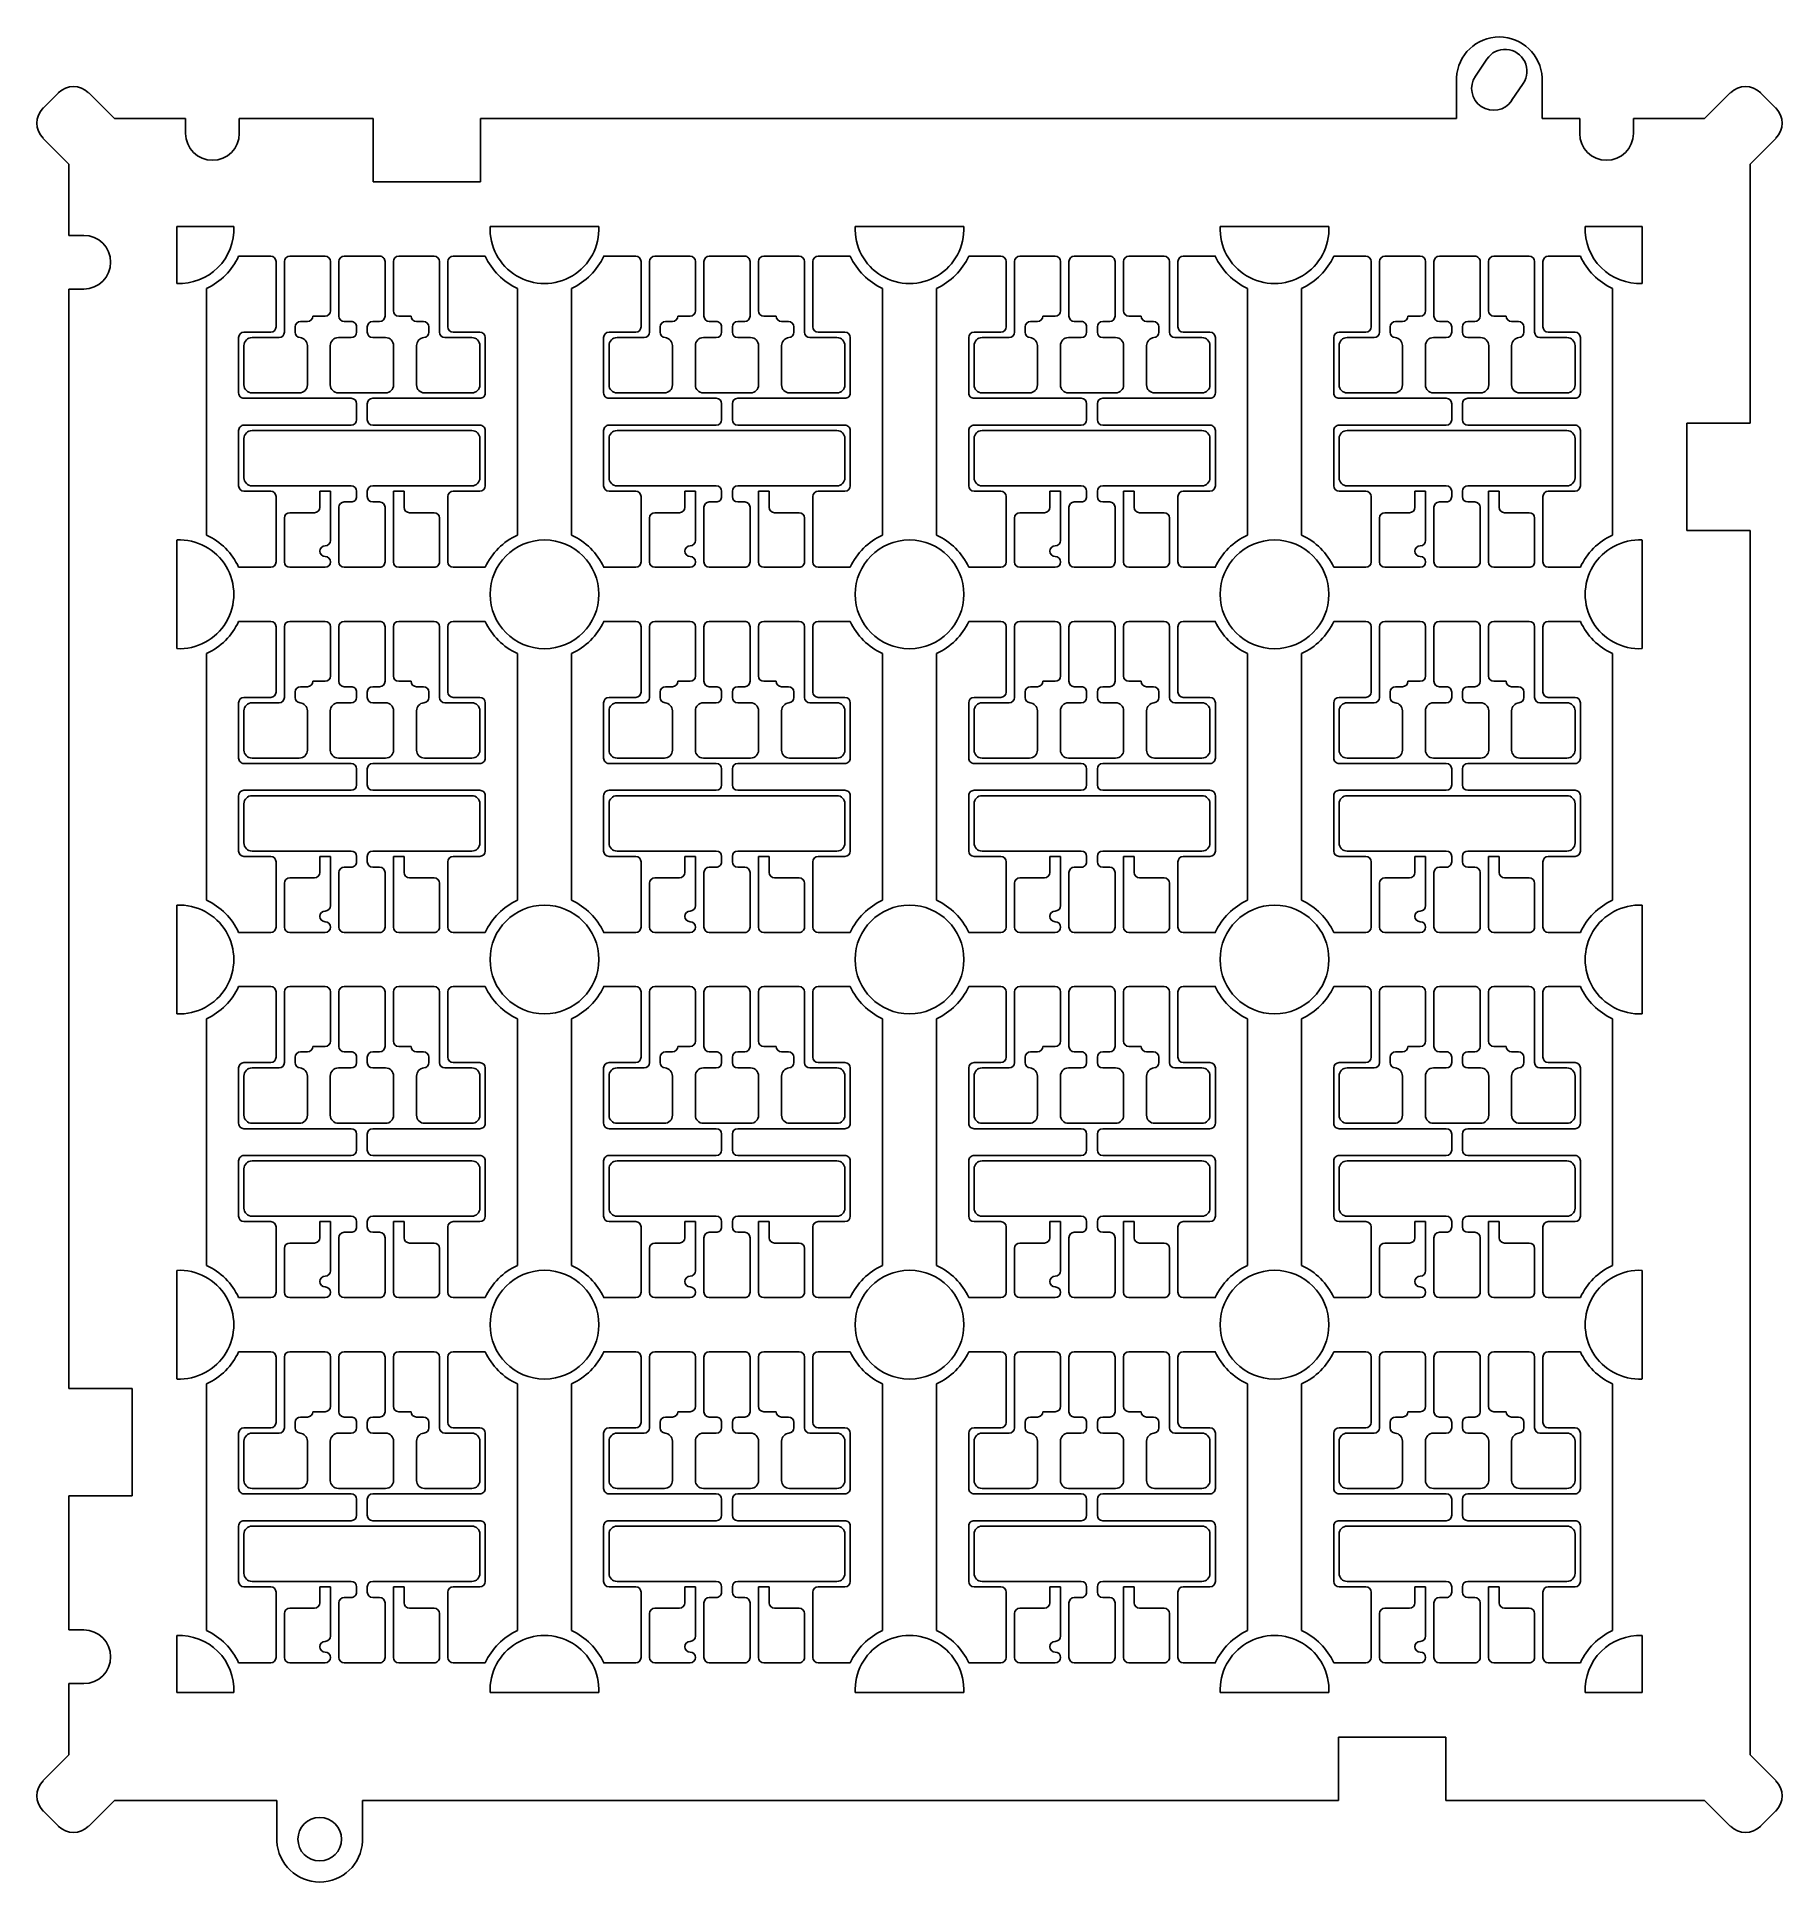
# Model space of a CAD drawing. Header units: millimetres. Extents: x -81 to 81, y -86 to 86.
import ezdxf

# ---------------------------------------------------------------- set-up
doc = ezdxf.new("R2010")
doc.units = ezdxf.units.MM

msp = doc.modelspace()

# ---------------------------------------------------------------- linework, layer by layer
at = {"color": 7, "linetype": 'Continuous', "lineweight": 25}
for p, q in [((52.77, 82.33), (53.85, 83.93)), ((51, 82.19), (51, 78.38)), ((56.15, 80.07), (57.23, 81.67)), ((59, 78.38), (59, 82.19)), ((-79.37, 80.79), (-80.79, 79.37)), ((-74.13, 78.38), (-76.54, 80.79)), ((76.54, 80.79), (74.13, 78.38)), ((80.79, 79.37), (79.37, 80.79)), ((-67.5, 78.38), (-74.13, 78.38)), ((-67.5, 78.38), (-67.5, 77)), ((-50, 78.38), (-62.5, 78.38)), ((-62.5, 77), (-62.5, 78.38)), ((-50, 72.5), (-50, 78.38)), ((51, 78.38), (-40, 78.38)), ((-40, 72.5), (-40, 78.38)), ((62.5, 78.38), (59, 78.38)), ((62.5, 78.38), (62.5, 77)), ((74.13, 78.38), (67.5, 78.38)), ((67.5, 77), (67.5, 78.38)), ((-80.79, 76.54), (-78.38, 74.13)), ((78.38, 74.13), (80.79, 76.54)), ((-78.38, 74.13), (-78.38, 67.5)), ((78.38, 50), (78.38, 74.13)), ((-50, 72.5), (-40, 72.5)), ((-77, 67.5), (-78.38, 67.5)), ((-68.33, 68.33), (-68.33, 63.02)), ((-63.02, 68.33), (-68.33, 68.33)), ((-28.98, 68.33), (-39.1, 68.33)), ((5.06, 68.33), (-5.06, 68.33)), ((39.1, 68.33), (28.98, 68.33)), ((68.33, 68.33), (63.02, 68.33)), ((68.33, 63.02), (68.33, 68.33)), ((-59.57, 65.56), (-62.56, 65.56)), ((-54.49, 65.56), (-57.79, 65.56)), ((-49.41, 65.56), (-52.71, 65.56)), ((-44.33, 65.56), (-47.63, 65.56)), ((-39.56, 65.56), (-42.55, 65.56)), ((-25.53, 65.56), (-28.52, 65.56)), ((-20.45, 65.56), (-23.75, 65.56)), ((-15.37, 65.56), (-18.67, 65.56)), ((-10.29, 65.56), (-13.59, 65.56)), ((-5.52, 65.56), (-8.51, 65.56)), ((8.51, 65.56), (5.52, 65.56)), ((13.59, 65.56), (10.29, 65.56)), ((18.67, 65.56), (15.37, 65.56)), ((23.75, 65.56), (20.45, 65.56)), ((28.52, 65.56), (25.53, 65.56)), ((42.55, 65.56), (39.56, 65.56)), ((47.63, 65.56), (44.33, 65.56)), ((52.71, 65.56), (49.41, 65.56)), ((57.79, 65.56), (54.49, 65.56)), ((62.56, 65.56), (59.57, 65.56)), ((-59.07, 58.97), (-59.07, 65.06)), ((-58.29, 65.06), (-58.29, 58.47)), ((-53.99, 60.47), (-53.99, 65.06)), ((-53.21, 65.06), (-53.21, 59.97)), ((-48.91, 59.97), (-48.91, 65.06)), ((-48.13, 65.06), (-48.13, 60.47)), ((-43.83, 58.47), (-43.83, 65.06)), ((-43.05, 65.06), (-43.05, 58.97)), ((-25.03, 58.97), (-25.03, 65.06)), ((-24.25, 65.06), (-24.25, 58.47)), ((-19.95, 60.47), (-19.95, 65.06)), ((-19.17, 65.06), (-19.17, 59.97)), ((-14.87, 59.97), (-14.87, 65.06)), ((-14.09, 65.06), (-14.09, 60.47)), ((-9.79, 58.47), (-9.79, 65.06)), ((-9.01, 65.06), (-9.01, 58.97)), ((9.01, 58.97), (9.01, 65.06)), ((9.79, 65.06), (9.79, 58.47)), ((14.09, 60.47), (14.09, 65.06)), ((14.87, 65.06), (14.87, 59.97)), ((19.17, 59.97), (19.17, 65.06)), ((19.95, 65.06), (19.95, 60.47)), ((24.25, 58.47), (24.25, 65.06)), ((25.03, 65.06), (25.03, 58.97)), ((43.05, 58.97), (43.05, 65.06)), ((43.83, 65.06), (43.83, 58.47)), ((48.13, 60.47), (48.13, 65.06)), ((48.91, 65.06), (48.91, 59.97)), ((53.21, 59.97), (53.21, 65.06)), ((53.99, 65.06), (53.99, 60.47)), ((58.29, 58.47), (58.29, 65.06)), ((59.07, 65.06), (59.07, 58.97)), ((-78.38, 62.5), (-77, 62.5)), ((-78.38, 62.5), (-78.38, -40)), ((-65.56, 62.56), (-65.56, 39.56)), ((-36.56, 39.56), (-36.56, 62.56)), ((-31.52, 62.56), (-31.52, 39.56)), ((-2.52, 39.56), (-2.52, 62.56)), ((2.52, 62.56), (2.52, 39.56)), ((31.52, 39.56), (31.52, 62.56)), ((36.56, 62.56), (36.56, 39.56)), ((65.56, 39.56), (65.56, 62.56)), ((-57.29, 58.47), (-57.29, 58.97)), ((-56.79, 59.47), (-56.14, 59.47)), ((-55.64, 59.97), (-54.49, 59.97)), ((-52.71, 59.47), (-52.06, 59.47)), ((-51.56, 58.97), (-51.56, 58.47)), ((-50.56, 58.47), (-50.56, 58.97)), ((-50.06, 59.47), (-49.41, 59.47)), ((-47.63, 59.97), (-46.48, 59.97)), ((-45.98, 59.47), (-45.33, 59.47)), ((-44.83, 58.97), (-44.83, 58.47)), ((-23.25, 58.47), (-23.25, 58.97)), ((-22.75, 59.47), (-22.1, 59.47)), ((-21.6, 59.97), (-20.45, 59.97)), ((-18.67, 59.47), (-18.02, 59.47)), ((-17.52, 58.97), (-17.52, 58.47)), ((-16.52, 58.47), (-16.52, 58.97)), ((-16.02, 59.47), (-15.37, 59.47)), ((-13.59, 59.97), (-12.44, 59.97)), ((-11.94, 59.47), (-11.29, 59.47)), ((-10.79, 58.97), (-10.79, 58.47)), ((10.79, 58.47), (10.79, 58.97)), ((11.29, 59.47), (11.94, 59.47)), ((12.44, 59.97), (13.59, 59.97)), ((15.37, 59.47), (16.02, 59.47)), ((16.52, 58.97), (16.52, 58.47)), ((17.52, 58.47), (17.52, 58.97)), ((18.02, 59.47), (18.67, 59.47)), ((20.45, 59.97), (21.6, 59.97)), ((22.1, 59.47), (22.75, 59.47)), ((23.25, 58.97), (23.25, 58.47)), ((44.83, 58.47), (44.83, 58.97)), ((45.33, 59.47), (45.98, 59.47)), ((46.48, 59.97), (47.63, 59.97)), ((49.41, 59.47), (50.06, 59.47)), ((50.56, 58.97), (50.56, 58.47)), ((51.56, 58.47), (51.56, 58.97)), ((52.06, 59.47), (52.71, 59.47)), ((54.49, 59.97), (55.64, 59.97)), ((56.14, 59.47), (56.79, 59.47)), ((57.29, 58.97), (57.29, 58.47)), ((-62.56, 52.81), (-62.56, 57.97)), ((-62.06, 58.47), (-59.57, 58.47)), ((-62.06, 57.22), (-62.06, 53.56)), ((-58.79, 57.97), (-61.31, 57.97)), ((-56.15, 53.56), (-56.15, 57.22)), ((-54.01, 57.22), (-54.01, 53.56)), ((-52.06, 57.97), (-53.26, 57.97)), ((-48.86, 57.97), (-50.06, 57.97)), ((-48.11, 53.56), (-48.11, 57.22)), ((-45.97, 57.22), (-45.97, 53.56)), ((-40.81, 57.97), (-43.33, 57.97)), ((-42.55, 58.47), (-40.06, 58.47)), ((-40.06, 53.56), (-40.06, 57.22)), ((-39.56, 57.97), (-39.56, 52.81)), ((-28.52, 52.81), (-28.52, 57.97)), ((-28.02, 58.47), (-25.53, 58.47)), ((-28.02, 57.22), (-28.02, 53.56)), ((-24.75, 57.97), (-27.27, 57.97)), ((-22.11, 53.56), (-22.11, 57.22)), ((-19.97, 57.22), (-19.97, 53.56)), ((-18.02, 57.97), (-19.22, 57.97)), ((-14.82, 57.97), (-16.02, 57.97)), ((-14.07, 53.56), (-14.07, 57.22)), ((-11.93, 57.22), (-11.93, 53.56)), ((-6.77, 57.97), (-9.29, 57.97)), ((-8.51, 58.47), (-6.02, 58.47)), ((-6.02, 53.56), (-6.02, 57.22)), ((-5.52, 57.97), (-5.52, 52.81)), ((5.52, 52.81), (5.52, 57.97)), ((6.02, 58.47), (8.51, 58.47)), ((6.02, 57.22), (6.02, 53.56)), ((9.29, 57.97), (6.77, 57.97)), ((11.93, 53.56), (11.93, 57.22)), ((14.07, 57.22), (14.07, 53.56)), ((16.02, 57.97), (14.82, 57.97)), ((19.22, 57.97), (18.02, 57.97)), ((19.97, 53.56), (19.97, 57.22)), ((22.11, 57.22), (22.11, 53.56)), ((27.27, 57.97), (24.75, 57.97)), ((25.53, 58.47), (28.02, 58.47)), ((28.02, 53.56), (28.02, 57.22)), ((28.52, 57.97), (28.52, 52.81)), ((39.56, 52.81), (39.56, 57.97)), ((40.06, 58.47), (42.55, 58.47)), ((40.06, 57.22), (40.06, 53.56)), ((43.33, 57.97), (40.81, 57.97)), ((45.97, 53.56), (45.97, 57.22)), ((48.11, 57.22), (48.11, 53.56)), ((50.06, 57.97), (48.86, 57.97)), ((53.26, 57.97), (52.06, 57.97)), ((54.01, 53.56), (54.01, 57.22)), ((56.15, 57.22), (56.15, 53.56)), ((61.31, 57.97), (58.79, 57.97)), ((59.57, 58.47), (62.06, 58.47)), ((62.06, 53.56), (62.06, 57.22)), ((62.56, 57.97), (62.56, 52.81)), ((-52.06, 52.31), (-62.06, 52.31)), ((-61.31, 52.81), (-56.9, 52.81)), ((-53.26, 52.81), (-48.86, 52.81)), ((-51.56, 50.31), (-51.56, 51.81)), ((-50.56, 51.81), (-50.56, 50.31)), ((-40.06, 52.31), (-50.06, 52.31)), ((-45.22, 52.81), (-40.81, 52.81)), ((-18.02, 52.31), (-28.02, 52.31)), ((-27.27, 52.81), (-22.86, 52.81)), ((-19.22, 52.81), (-14.82, 52.81)), ((-17.52, 50.31), (-17.52, 51.81)), ((-16.52, 51.81), (-16.52, 50.31)), ((-6.02, 52.31), (-16.02, 52.31)), ((-11.18, 52.81), (-6.77, 52.81)), ((16.02, 52.31), (6.02, 52.31)), ((6.77, 52.81), (11.18, 52.81)), ((14.82, 52.81), (19.22, 52.81)), ((16.52, 50.31), (16.52, 51.81)), ((17.52, 51.81), (17.52, 50.31)), ((28.02, 52.31), (18.02, 52.31)), ((22.86, 52.81), (27.27, 52.81)), ((50.06, 52.31), (40.06, 52.31)), ((40.81, 52.81), (45.22, 52.81)), ((48.86, 52.81), (53.26, 52.81)), ((50.56, 50.31), (50.56, 51.81)), ((51.56, 51.81), (51.56, 50.31)), ((62.06, 52.31), (52.06, 52.31)), ((56.9, 52.81), (61.31, 52.81)), ((72.5, 50), (72.5, 40)), ((72.5, 50), (78.38, 50)), ((-62.56, 44.15), (-62.56, 49.31)), ((-62.06, 49.81), (-52.06, 49.81)), ((-62.06, 48.56), (-62.06, 44.9)), ((-40.81, 49.31), (-61.31, 49.31)), ((-50.06, 49.81), (-40.06, 49.81)), ((-40.06, 44.9), (-40.06, 48.56)), ((-39.56, 49.31), (-39.56, 44.15)), ((-28.52, 44.15), (-28.52, 49.31)), ((-28.02, 49.81), (-18.02, 49.81)), ((-28.02, 48.56), (-28.02, 44.9)), ((-6.77, 49.31), (-27.27, 49.31)), ((-16.02, 49.81), (-6.02, 49.81)), ((-6.02, 44.9), (-6.02, 48.56)), ((-5.52, 49.31), (-5.52, 44.15)), ((5.52, 44.15), (5.52, 49.31)), ((6.02, 49.81), (16.02, 49.81)), ((6.02, 48.56), (6.02, 44.9)), ((27.27, 49.31), (6.77, 49.31)), ((18.02, 49.81), (28.02, 49.81)), ((28.02, 44.9), (28.02, 48.56)), ((28.52, 49.31), (28.52, 44.15)), ((39.56, 44.15), (39.56, 49.31)), ((40.06, 49.81), (50.06, 49.81)), ((40.06, 48.56), (40.06, 44.9)), ((61.31, 49.31), (40.81, 49.31)), ((52.06, 49.81), (62.06, 49.81)), ((62.06, 44.9), (62.06, 48.56)), ((62.56, 49.31), (62.56, 44.15)), ((-59.57, 43.65), (-62.06, 43.65)), ((-61.31, 44.15), (-52.06, 44.15)), ((-59.07, 37.06), (-59.07, 43.15)), ((-54.99, 43.65), (-54.99, 42.15)), ((-53.99, 43.65), (-54.99, 43.65)), ((-53.99, 39.06), (-53.99, 43.65)), ((-51.56, 43.65), (-51.56, 43.15)), ((-50.56, 43.15), (-50.56, 43.65)), ((-50.06, 44.15), (-40.81, 44.15)), ((-48.13, 43.65), (-48.13, 37.06)), ((-47.13, 43.65), (-48.13, 43.65)), ((-47.13, 42.15), (-47.13, 43.65)), ((-43.05, 43.15), (-43.05, 37.06)), ((-40.06, 43.65), (-42.55, 43.65)), ((-25.53, 43.65), (-28.02, 43.65)), ((-27.27, 44.15), (-18.02, 44.15)), ((-25.03, 37.06), (-25.03, 43.15)), ((-20.95, 43.65), (-20.95, 42.15)), ((-19.95, 43.65), (-20.95, 43.65)), ((-19.95, 39.06), (-19.95, 43.65)), ((-17.52, 43.65), (-17.52, 43.15)), ((-16.52, 43.15), (-16.52, 43.65)), ((-16.02, 44.15), (-6.77, 44.15)), ((-14.09, 43.65), (-14.09, 37.06)), ((-13.09, 43.65), (-14.09, 43.65)), ((-13.09, 42.15), (-13.09, 43.65)), ((-9.01, 43.15), (-9.01, 37.06)), ((-6.02, 43.65), (-8.51, 43.65)), ((8.51, 43.65), (6.02, 43.65)), ((6.77, 44.15), (16.02, 44.15)), ((9.01, 37.06), (9.01, 43.15)), ((13.09, 43.65), (13.09, 42.15)), ((14.09, 43.65), (13.09, 43.65)), ((14.09, 39.06), (14.09, 43.65)), ((16.52, 43.65), (16.52, 43.15)), ((17.52, 43.15), (17.52, 43.65)), ((18.02, 44.15), (27.27, 44.15)), ((19.95, 43.65), (19.95, 37.06)), ((20.95, 43.65), (19.95, 43.65)), ((20.95, 42.15), (20.95, 43.65)), ((25.03, 43.15), (25.03, 37.06)), ((28.02, 43.65), (25.53, 43.65)), ((42.55, 43.65), (40.06, 43.65)), ((40.81, 44.15), (50.06, 44.15)), ((43.05, 37.06), (43.05, 43.15)), ((47.13, 43.65), (47.13, 42.15)), ((48.13, 43.65), (47.13, 43.65)), ((48.13, 39.06), (48.13, 43.65)), ((50.56, 43.65), (50.56, 43.15)), ((51.56, 43.15), (51.56, 43.65)), ((52.06, 44.15), (61.31, 44.15)), ((53.99, 43.65), (53.99, 37.06)), ((54.99, 43.65), (53.99, 43.65)), ((54.99, 42.15), (54.99, 43.65)), ((59.07, 43.15), (59.07, 37.06)), ((62.06, 43.65), (59.57, 43.65)), ((-55.49, 41.65), (-57.79, 41.65)), ((-53.21, 42.15), (-53.21, 37.06)), ((-52.06, 42.65), (-52.71, 42.65)), ((-49.41, 42.65), (-50.06, 42.65)), ((-48.91, 37.06), (-48.91, 42.15)), ((-44.33, 41.65), (-46.63, 41.65)), ((-21.45, 41.65), (-23.75, 41.65)), ((-19.17, 42.15), (-19.17, 37.06)), ((-18.02, 42.65), (-18.67, 42.65)), ((-15.37, 42.65), (-16.02, 42.65)), ((-14.87, 37.06), (-14.87, 42.15)), ((-10.29, 41.65), (-12.59, 41.65)), ((12.59, 41.65), (10.29, 41.65)), ((14.87, 42.15), (14.87, 37.06)), ((16.02, 42.65), (15.37, 42.65)), ((18.67, 42.65), (18.02, 42.65)), ((19.17, 37.06), (19.17, 42.15)), ((23.75, 41.65), (21.45, 41.65)), ((46.63, 41.65), (44.33, 41.65)), ((48.91, 42.15), (48.91, 37.06)), ((50.06, 42.65), (49.41, 42.65)), ((52.71, 42.65), (52.06, 42.65)), ((53.21, 37.06), (53.21, 42.15)), ((57.79, 41.65), (55.49, 41.65)), ((-58.29, 41.15), (-58.29, 37.06)), ((-43.83, 37.06), (-43.83, 41.15)), ((-24.25, 41.15), (-24.25, 37.06)), ((-9.79, 37.06), (-9.79, 41.15)), ((9.79, 41.15), (9.79, 37.06)), ((24.25, 37.06), (24.25, 41.15)), ((43.83, 41.15), (43.83, 37.06)), ((58.29, 37.06), (58.29, 41.15)), ((72.5, 40), (78.38, 40)), ((78.38, -74.13), (78.38, 40)), ((-68.33, 39.1), (-68.33, 28.98)), ((68.33, 28.98), (68.33, 39.1)), ((-62.56, 36.56), (-59.57, 36.56)), ((-57.79, 36.56), (-54.49, 36.56)), ((-52.71, 36.56), (-49.41, 36.56)), ((-47.63, 36.56), (-44.33, 36.56)), ((-42.55, 36.56), (-39.56, 36.56)), ((-28.52, 36.56), (-25.53, 36.56)), ((-23.75, 36.56), (-20.45, 36.56)), ((-18.67, 36.56), (-15.37, 36.56)), ((-13.59, 36.56), (-10.29, 36.56)), ((-8.51, 36.56), (-5.52, 36.56)), ((5.52, 36.56), (8.51, 36.56)), ((10.29, 36.56), (13.59, 36.56)), ((15.37, 36.56), (18.67, 36.56)), ((20.45, 36.56), (23.75, 36.56)), ((25.53, 36.56), (28.52, 36.56)), ((39.56, 36.56), (42.55, 36.56)), ((44.33, 36.56), (47.63, 36.56)), ((49.41, 36.56), (52.71, 36.56)), ((54.49, 36.56), (57.79, 36.56)), ((59.57, 36.56), (62.56, 36.56)), ((-59.57, 31.52), (-62.56, 31.52)), ((-59.07, 24.93), (-59.07, 31.02)), ((-58.29, 31.02), (-58.29, 24.43)), ((-54.49, 31.52), (-57.79, 31.52)), ((-53.99, 26.43), (-53.99, 31.02)), ((-53.21, 31.02), (-53.21, 25.93)), ((-49.41, 31.52), (-52.71, 31.52)), ((-48.91, 25.93), (-48.91, 31.02)), ((-48.13, 31.02), (-48.13, 26.43)), ((-44.33, 31.52), (-47.63, 31.52)), ((-43.83, 24.43), (-43.83, 31.02)), ((-43.05, 31.02), (-43.05, 24.93)), ((-39.56, 31.52), (-42.55, 31.52)), ((-25.53, 31.52), (-28.52, 31.52)), ((-25.03, 24.93), (-25.03, 31.02)), ((-24.25, 31.02), (-24.25, 24.43)), ((-20.45, 31.52), (-23.75, 31.52)), ((-19.95, 26.43), (-19.95, 31.02)), ((-19.17, 31.02), (-19.17, 25.93)), ((-15.37, 31.52), (-18.67, 31.52)), ((-14.87, 25.93), (-14.87, 31.02)), ((-14.09, 31.02), (-14.09, 26.43)), ((-10.29, 31.52), (-13.59, 31.52)), ((-9.79, 24.43), (-9.79, 31.02)), ((-9.01, 31.02), (-9.01, 24.93)), ((-5.52, 31.52), (-8.51, 31.52)), ((8.51, 31.52), (5.52, 31.52)), ((9.01, 24.93), (9.01, 31.02)), ((9.79, 31.02), (9.79, 24.43)), ((13.59, 31.52), (10.29, 31.52)), ((14.09, 26.43), (14.09, 31.02)), ((14.87, 31.02), (14.87, 25.93)), ((18.67, 31.52), (15.37, 31.52)), ((19.17, 25.93), (19.17, 31.02)), ((19.95, 31.02), (19.95, 26.43)), ((23.75, 31.52), (20.45, 31.52)), ((24.25, 24.43), (24.25, 31.02)), ((25.03, 31.02), (25.03, 24.93)), ((28.52, 31.52), (25.53, 31.52)), ((42.55, 31.52), (39.56, 31.52)), ((43.05, 24.93), (43.05, 31.02)), ((43.83, 31.02), (43.83, 24.43)), ((47.63, 31.52), (44.33, 31.52)), ((48.13, 26.43), (48.13, 31.02)), ((48.91, 31.02), (48.91, 25.93)), ((52.71, 31.52), (49.41, 31.52)), ((53.21, 25.93), (53.21, 31.02)), ((53.99, 31.02), (53.99, 26.43)), ((57.79, 31.52), (54.49, 31.52)), ((58.29, 24.43), (58.29, 31.02)), ((59.07, 31.02), (59.07, 24.93)), ((62.56, 31.52), (59.57, 31.52)), ((-65.56, 28.52), (-65.56, 5.52)), ((-36.56, 5.52), (-36.56, 28.52)), ((-31.52, 28.52), (-31.52, 5.52)), ((-2.52, 5.52), (-2.52, 28.52)), ((2.52, 28.52), (2.52, 5.52)), ((31.52, 5.52), (31.52, 28.52)), ((36.56, 28.52), (36.56, 5.52)), ((65.56, 5.52), (65.56, 28.52)), ((-55.64, 25.93), (-54.49, 25.93)), ((-47.63, 25.93), (-46.48, 25.93)), ((-21.6, 25.93), (-20.45, 25.93)), ((-13.59, 25.93), (-12.44, 25.93)), ((12.44, 25.93), (13.59, 25.93)), ((20.45, 25.93), (21.6, 25.93)), ((46.48, 25.93), (47.63, 25.93)), ((54.49, 25.93), (55.64, 25.93)), ((-62.06, 24.43), (-59.57, 24.43)), ((-57.29, 24.43), (-57.29, 24.93)), ((-56.79, 25.43), (-56.14, 25.43)), ((-52.71, 25.43), (-52.06, 25.43)), ((-51.56, 24.93), (-51.56, 24.43)), ((-50.56, 24.43), (-50.56, 24.93)), ((-50.06, 25.43), (-49.41, 25.43)), ((-45.98, 25.43), (-45.33, 25.43)), ((-44.83, 24.93), (-44.83, 24.43)), ((-42.55, 24.43), (-40.06, 24.43)), ((-28.02, 24.43), (-25.53, 24.43)), ((-23.25, 24.43), (-23.25, 24.93)), ((-22.75, 25.43), (-22.1, 25.43)), ((-18.67, 25.43), (-18.02, 25.43)), ((-17.52, 24.93), (-17.52, 24.43)), ((-16.52, 24.43), (-16.52, 24.93)), ((-16.02, 25.43), (-15.37, 25.43)), ((-11.94, 25.43), (-11.29, 25.43)), ((-10.79, 24.93), (-10.79, 24.43)), ((-8.51, 24.43), (-6.02, 24.43)), ((6.02, 24.43), (8.51, 24.43)), ((10.79, 24.43), (10.79, 24.93)), ((11.29, 25.43), (11.94, 25.43)), ((15.37, 25.43), (16.02, 25.43)), ((16.52, 24.93), (16.52, 24.43)), ((17.52, 24.43), (17.52, 24.93)), ((18.02, 25.43), (18.67, 25.43)), ((22.1, 25.43), (22.75, 25.43)), ((23.25, 24.93), (23.25, 24.43)), ((25.53, 24.43), (28.02, 24.43)), ((40.06, 24.43), (42.55, 24.43)), ((44.83, 24.43), (44.83, 24.93)), ((45.33, 25.43), (45.98, 25.43)), ((49.41, 25.43), (50.06, 25.43)), ((50.56, 24.93), (50.56, 24.43)), ((51.56, 24.43), (51.56, 24.93)), ((52.06, 25.43), (52.71, 25.43)), ((56.14, 25.43), (56.79, 25.43)), ((57.29, 24.93), (57.29, 24.43)), ((59.57, 24.43), (62.06, 24.43)), ((-62.56, 18.77), (-62.56, 23.93)), ((-62.06, 23.18), (-62.06, 19.52)), ((-58.79, 23.93), (-61.31, 23.93)), ((-56.15, 19.52), (-56.15, 23.18)), ((-54.01, 23.18), (-54.01, 19.52)), ((-52.06, 23.93), (-53.26, 23.93)), ((-48.86, 23.93), (-50.06, 23.93)), ((-48.11, 19.52), (-48.11, 23.18)), ((-45.97, 23.18), (-45.97, 19.52)), ((-40.81, 23.93), (-43.33, 23.93)), ((-40.06, 19.52), (-40.06, 23.18)), ((-39.56, 23.93), (-39.56, 18.77)), ((-28.52, 18.77), (-28.52, 23.93)), ((-28.02, 23.18), (-28.02, 19.52)), ((-24.75, 23.93), (-27.27, 23.93)), ((-22.11, 19.52), (-22.11, 23.18)), ((-19.97, 23.18), (-19.97, 19.52)), ((-18.02, 23.93), (-19.22, 23.93)), ((-14.82, 23.93), (-16.02, 23.93)), ((-14.07, 19.52), (-14.07, 23.18)), ((-11.93, 23.18), (-11.93, 19.52)), ((-6.77, 23.93), (-9.29, 23.93)), ((-6.02, 19.52), (-6.02, 23.18)), ((-5.52, 23.93), (-5.52, 18.77)), ((5.52, 18.77), (5.52, 23.93)), ((6.02, 23.18), (6.02, 19.52)), ((9.29, 23.93), (6.77, 23.93)), ((11.93, 19.52), (11.93, 23.18)), ((14.07, 23.18), (14.07, 19.52)), ((16.02, 23.93), (14.82, 23.93)), ((19.22, 23.93), (18.02, 23.93)), ((19.97, 19.52), (19.97, 23.18)), ((22.11, 23.18), (22.11, 19.52)), ((27.27, 23.93), (24.75, 23.93)), ((28.02, 19.52), (28.02, 23.18)), ((28.52, 23.93), (28.52, 18.77)), ((39.56, 18.77), (39.56, 23.93)), ((40.06, 23.18), (40.06, 19.52)), ((43.33, 23.93), (40.81, 23.93)), ((45.97, 19.52), (45.97, 23.18)), ((48.11, 23.18), (48.11, 19.52)), ((50.06, 23.93), (48.86, 23.93)), ((53.26, 23.93), (52.06, 23.93)), ((54.01, 19.52), (54.01, 23.18)), ((56.15, 23.18), (56.15, 19.52)), ((61.31, 23.93), (58.79, 23.93)), ((62.06, 19.52), (62.06, 23.18)), ((62.56, 23.93), (62.56, 18.77)), ((-52.06, 18.27), (-62.06, 18.27)), ((-61.31, 18.77), (-56.9, 18.77)), ((-53.26, 18.77), (-48.86, 18.77)), ((-51.56, 16.27), (-51.56, 17.77)), ((-50.56, 17.77), (-50.56, 16.27)), ((-40.06, 18.27), (-50.06, 18.27)), ((-45.22, 18.77), (-40.81, 18.77)), ((-18.02, 18.27), (-28.02, 18.27)), ((-27.27, 18.77), (-22.86, 18.77)), ((-19.22, 18.77), (-14.82, 18.77)), ((-17.52, 16.27), (-17.52, 17.77)), ((-16.52, 17.77), (-16.52, 16.27)), ((-6.02, 18.27), (-16.02, 18.27)), ((-11.18, 18.77), (-6.77, 18.77)), ((16.02, 18.27), (6.02, 18.27)), ((6.77, 18.77), (11.18, 18.77)), ((14.82, 18.77), (19.22, 18.77)), ((16.52, 16.27), (16.52, 17.77)), ((17.52, 17.77), (17.52, 16.27)), ((28.02, 18.27), (18.02, 18.27)), ((22.86, 18.77), (27.27, 18.77)), ((50.06, 18.27), (40.06, 18.27)), ((40.81, 18.77), (45.22, 18.77)), ((48.86, 18.77), (53.26, 18.77)), ((50.56, 16.27), (50.56, 17.77)), ((51.56, 17.77), (51.56, 16.27)), ((62.06, 18.27), (52.06, 18.27)), ((56.9, 18.77), (61.31, 18.77)), ((-62.06, 15.77), (-52.06, 15.77)), ((-50.06, 15.77), (-40.06, 15.77)), ((-28.02, 15.77), (-18.02, 15.77)), ((-16.02, 15.77), (-6.02, 15.77)), ((6.02, 15.77), (16.02, 15.77)), ((18.02, 15.77), (28.02, 15.77)), ((40.06, 15.77), (50.06, 15.77)), ((52.06, 15.77), (62.06, 15.77)), ((-62.56, 10.11), (-62.56, 15.27)), ((-62.06, 14.52), (-62.06, 10.86)), ((-40.81, 15.27), (-61.31, 15.27)), ((-40.06, 10.86), (-40.06, 14.52)), ((-39.56, 15.27), (-39.56, 10.11)), ((-28.52, 10.11), (-28.52, 15.27)), ((-28.02, 14.52), (-28.02, 10.86)), ((-6.77, 15.27), (-27.27, 15.27)), ((-6.02, 10.86), (-6.02, 14.52)), ((-5.52, 15.27), (-5.52, 10.11)), ((5.52, 10.11), (5.52, 15.27)), ((6.02, 14.52), (6.02, 10.86)), ((27.27, 15.27), (6.77, 15.27)), ((28.02, 10.86), (28.02, 14.52)), ((28.52, 15.27), (28.52, 10.11)), ((39.56, 10.11), (39.56, 15.27)), ((40.06, 14.52), (40.06, 10.86)), ((61.31, 15.27), (40.81, 15.27)), ((62.06, 10.86), (62.06, 14.52)), ((62.56, 15.27), (62.56, 10.11)), ((-59.57, 9.61), (-62.06, 9.61)), ((-61.31, 10.11), (-52.06, 10.11)), ((-59.07, 3.02), (-59.07, 9.11)), ((-54.99, 9.61), (-54.99, 8.11)), ((-53.99, 9.61), (-54.99, 9.61)), ((-53.99, 5.02), (-53.99, 9.61)), ((-52.06, 8.61), (-52.71, 8.61)), ((-51.56, 9.61), (-51.56, 9.11)), ((-50.56, 9.11), (-50.56, 9.61)), ((-50.06, 10.11), (-40.81, 10.11)), ((-49.41, 8.61), (-50.06, 8.61)), ((-48.13, 9.61), (-48.13, 3.02)), ((-47.13, 9.61), (-48.13, 9.61)), ((-47.13, 8.11), (-47.13, 9.61)), ((-43.05, 9.11), (-43.05, 3.02)), ((-40.06, 9.61), (-42.55, 9.61)), ((-25.53, 9.61), (-28.02, 9.61)), ((-27.27, 10.11), (-18.02, 10.11)), ((-25.03, 3.02), (-25.03, 9.11)), ((-20.95, 9.61), (-20.95, 8.11)), ((-19.95, 9.61), (-20.95, 9.61)), ((-19.95, 5.02), (-19.95, 9.61)), ((-18.02, 8.61), (-18.67, 8.61)), ((-17.52, 9.61), (-17.52, 9.11)), ((-16.52, 9.11), (-16.52, 9.61)), ((-16.02, 10.11), (-6.77, 10.11)), ((-15.37, 8.61), (-16.02, 8.61)), ((-14.09, 9.61), (-14.09, 3.02)), ((-13.09, 9.61), (-14.09, 9.61)), ((-13.09, 8.11), (-13.09, 9.61)), ((-9.01, 9.11), (-9.01, 3.02)), ((-6.02, 9.61), (-8.51, 9.61)), ((8.51, 9.61), (6.02, 9.61)), ((6.77, 10.11), (16.02, 10.11)), ((9.01, 3.02), (9.01, 9.11)), ((13.09, 9.61), (13.09, 8.11)), ((14.09, 9.61), (13.09, 9.61)), ((14.09, 5.02), (14.09, 9.61)), ((16.02, 8.61), (15.37, 8.61)), ((16.52, 9.61), (16.52, 9.11)), ((17.52, 9.11), (17.52, 9.61)), ((18.02, 10.11), (27.27, 10.11)), ((18.67, 8.61), (18.02, 8.61)), ((19.95, 9.61), (19.95, 3.02)), ((20.95, 9.61), (19.95, 9.61)), ((20.95, 8.11), (20.95, 9.61)), ((25.03, 9.11), (25.03, 3.02)), ((28.02, 9.61), (25.53, 9.61)), ((42.55, 9.61), (40.06, 9.61)), ((40.81, 10.11), (50.06, 10.11)), ((43.05, 3.02), (43.05, 9.11)), ((47.13, 9.61), (47.13, 8.11)), ((48.13, 9.61), (47.13, 9.61)), ((48.13, 5.02), (48.13, 9.61)), ((50.06, 8.61), (49.41, 8.61)), ((50.56, 9.61), (50.56, 9.11)), ((51.56, 9.11), (51.56, 9.61)), ((52.06, 10.11), (61.31, 10.11)), ((52.71, 8.61), (52.06, 8.61)), ((53.99, 9.61), (53.99, 3.02)), ((54.99, 9.61), (53.99, 9.61)), ((54.99, 8.11), (54.99, 9.61)), ((59.07, 9.11), (59.07, 3.02)), ((62.06, 9.61), (59.57, 9.61)), ((-58.29, 7.11), (-58.29, 3.02)), ((-55.49, 7.61), (-57.79, 7.61)), ((-53.21, 8.11), (-53.21, 3.02)), ((-48.91, 3.02), (-48.91, 8.11)), ((-44.33, 7.61), (-46.63, 7.61)), ((-43.83, 3.02), (-43.83, 7.11)), ((-24.25, 7.11), (-24.25, 3.02)), ((-21.45, 7.61), (-23.75, 7.61)), ((-19.17, 8.11), (-19.17, 3.02)), ((-14.87, 3.02), (-14.87, 8.11)), ((-10.29, 7.61), (-12.59, 7.61)), ((-9.79, 3.02), (-9.79, 7.11)), ((9.79, 7.11), (9.79, 3.02)), ((12.59, 7.61), (10.29, 7.61)), ((14.87, 8.11), (14.87, 3.02)), ((19.17, 3.02), (19.17, 8.11)), ((23.75, 7.61), (21.45, 7.61)), ((24.25, 3.02), (24.25, 7.11)), ((43.83, 7.11), (43.83, 3.02)), ((46.63, 7.61), (44.33, 7.61)), ((48.91, 8.11), (48.91, 3.02)), ((53.21, 3.02), (53.21, 8.11)), ((57.79, 7.61), (55.49, 7.61)), ((58.29, 3.02), (58.29, 7.11)), ((-68.33, 5.06), (-68.33, -5.06)), ((68.33, -5.06), (68.33, 5.06)), ((-62.56, 2.52), (-59.57, 2.52)), ((-57.79, 2.52), (-54.49, 2.52)), ((-52.71, 2.52), (-49.41, 2.52)), ((-47.63, 2.52), (-44.33, 2.52)), ((-42.55, 2.52), (-39.56, 2.52)), ((-28.52, 2.52), (-25.53, 2.52)), ((-23.75, 2.52), (-20.45, 2.52)), ((-18.67, 2.52), (-15.37, 2.52)), ((-13.59, 2.52), (-10.29, 2.52)), ((-8.51, 2.52), (-5.52, 2.52)), ((5.52, 2.52), (8.51, 2.52)), ((10.29, 2.52), (13.59, 2.52)), ((15.37, 2.52), (18.67, 2.52)), ((20.45, 2.52), (23.75, 2.52)), ((25.53, 2.52), (28.52, 2.52)), ((39.56, 2.52), (42.55, 2.52)), ((44.33, 2.52), (47.63, 2.52)), ((49.41, 2.52), (52.71, 2.52)), ((54.49, 2.52), (57.79, 2.52)), ((59.57, 2.52), (62.56, 2.52)), ((-59.57, -2.52), (-62.56, -2.52)), ((-59.07, -9.11), (-59.07, -3.02)), ((-58.29, -3.02), (-58.29, -9.61)), ((-54.49, -2.52), (-57.79, -2.52)), ((-53.99, -7.61), (-53.99, -3.02)), ((-53.21, -3.02), (-53.21, -8.11)), ((-49.41, -2.52), (-52.71, -2.52)), ((-48.91, -8.11), (-48.91, -3.02)), ((-48.13, -3.02), (-48.13, -7.61)), ((-44.33, -2.52), (-47.63, -2.52)), ((-43.83, -9.61), (-43.83, -3.02)), ((-43.05, -3.02), (-43.05, -9.11)), ((-39.56, -2.52), (-42.55, -2.52)), ((-25.53, -2.52), (-28.52, -2.52)), ((-25.03, -9.11), (-25.03, -3.02)), ((-24.25, -3.02), (-24.25, -9.61)), ((-20.45, -2.52), (-23.75, -2.52)), ((-19.95, -7.61), (-19.95, -3.02)), ((-19.17, -3.02), (-19.17, -8.11)), ((-15.37, -2.52), (-18.67, -2.52)), ((-14.87, -8.11), (-14.87, -3.02)), ((-14.09, -3.02), (-14.09, -7.61)), ((-10.29, -2.52), (-13.59, -2.52)), ((-9.79, -9.61), (-9.79, -3.02)), ((-9.01, -3.02), (-9.01, -9.11)), ((-5.52, -2.52), (-8.51, -2.52)), ((8.51, -2.52), (5.52, -2.52)), ((9.01, -9.11), (9.01, -3.02)), ((9.79, -3.02), (9.79, -9.61)), ((13.59, -2.52), (10.29, -2.52)), ((14.09, -7.61), (14.09, -3.02)), ((14.87, -3.02), (14.87, -8.11)), ((18.67, -2.52), (15.37, -2.52)), ((19.17, -8.11), (19.17, -3.02)), ((19.95, -3.02), (19.95, -7.61)), ((23.75, -2.52), (20.45, -2.52)), ((24.25, -9.61), (24.25, -3.02)), ((25.03, -3.02), (25.03, -9.11)), ((28.52, -2.52), (25.53, -2.52)), ((42.55, -2.52), (39.56, -2.52)), ((43.05, -9.11), (43.05, -3.02)), ((43.83, -3.02), (43.83, -9.61)), ((47.63, -2.52), (44.33, -2.52)), ((48.13, -7.61), (48.13, -3.02)), ((48.91, -3.02), (48.91, -8.11)), ((52.71, -2.52), (49.41, -2.52)), ((53.21, -8.11), (53.21, -3.02)), ((53.99, -3.02), (53.99, -7.61)), ((57.79, -2.52), (54.49, -2.52)), ((58.29, -9.61), (58.29, -3.02)), ((59.07, -3.02), (59.07, -9.11)), ((62.56, -2.52), (59.57, -2.52)), ((-65.56, -5.52), (-65.56, -28.52)), ((-36.56, -28.52), (-36.56, -5.52)), ((-31.52, -5.52), (-31.52, -28.52)), ((-2.52, -28.52), (-2.52, -5.52)), ((2.52, -5.52), (2.52, -28.52)), ((31.52, -28.52), (31.52, -5.52)), ((36.56, -5.52), (36.56, -28.52)), ((65.56, -28.52), (65.56, -5.52)), ((-55.64, -8.11), (-54.49, -8.11)), ((-47.63, -8.11), (-46.48, -8.11)), ((-21.6, -8.11), (-20.45, -8.11)), ((-13.59, -8.11), (-12.44, -8.11)), ((12.44, -8.11), (13.59, -8.11)), ((20.45, -8.11), (21.6, -8.11)), ((46.48, -8.11), (47.63, -8.11)), ((54.49, -8.11), (55.64, -8.11)), ((-62.56, -15.27), (-62.56, -10.11)), ((-62.06, -9.61), (-59.57, -9.61)), ((-58.79, -10.11), (-61.31, -10.11)), ((-57.29, -9.61), (-57.29, -9.11)), ((-56.79, -8.61), (-56.14, -8.61)), ((-52.06, -10.11), (-53.26, -10.11)), ((-52.71, -8.61), (-52.06, -8.61)), ((-51.56, -9.11), (-51.56, -9.61)), ((-50.56, -9.61), (-50.56, -9.11)), ((-50.06, -8.61), (-49.41, -8.61)), ((-48.86, -10.11), (-50.06, -10.11)), ((-45.98, -8.61), (-45.33, -8.61)), ((-44.83, -9.11), (-44.83, -9.61)), ((-40.81, -10.11), (-43.33, -10.11)), ((-42.55, -9.61), (-40.06, -9.61)), ((-39.56, -10.11), (-39.56, -15.27)), ((-28.52, -15.27), (-28.52, -10.11)), ((-28.02, -9.61), (-25.53, -9.61)), ((-24.75, -10.11), (-27.27, -10.11)), ((-23.25, -9.61), (-23.25, -9.11)), ((-22.75, -8.61), (-22.1, -8.61)), ((-18.02, -10.11), (-19.22, -10.11)), ((-18.67, -8.61), (-18.02, -8.61)), ((-17.52, -9.11), (-17.52, -9.61)), ((-16.52, -9.61), (-16.52, -9.11)), ((-16.02, -8.61), (-15.37, -8.61)), ((-14.82, -10.11), (-16.02, -10.11)), ((-11.94, -8.61), (-11.29, -8.61)), ((-10.79, -9.11), (-10.79, -9.61)), ((-6.77, -10.11), (-9.29, -10.11)), ((-8.51, -9.61), (-6.02, -9.61)), ((-5.52, -10.11), (-5.52, -15.27)), ((5.52, -15.27), (5.52, -10.11)), ((6.02, -9.61), (8.51, -9.61)), ((9.29, -10.11), (6.77, -10.11)), ((10.79, -9.61), (10.79, -9.11)), ((11.29, -8.61), (11.94, -8.61)), ((16.02, -10.11), (14.82, -10.11)), ((15.37, -8.61), (16.02, -8.61)), ((16.52, -9.11), (16.52, -9.61)), ((17.52, -9.61), (17.52, -9.11)), ((18.02, -8.61), (18.67, -8.61)), ((19.22, -10.11), (18.02, -10.11)), ((22.1, -8.61), (22.75, -8.61)), ((23.25, -9.11), (23.25, -9.61)), ((27.27, -10.11), (24.75, -10.11)), ((25.53, -9.61), (28.02, -9.61)), ((28.52, -10.11), (28.52, -15.27)), ((39.56, -15.27), (39.56, -10.11)), ((40.06, -9.61), (42.55, -9.61)), ((43.33, -10.11), (40.81, -10.11)), ((44.83, -9.61), (44.83, -9.11)), ((45.33, -8.61), (45.98, -8.61)), ((50.06, -10.11), (48.86, -10.11)), ((49.41, -8.61), (50.06, -8.61)), ((50.56, -9.11), (50.56, -9.61)), ((51.56, -9.61), (51.56, -9.11)), ((52.06, -8.61), (52.71, -8.61)), ((53.26, -10.11), (52.06, -10.11)), ((56.14, -8.61), (56.79, -8.61)), ((57.29, -9.11), (57.29, -9.61)), ((61.31, -10.11), (58.79, -10.11)), ((59.57, -9.61), (62.06, -9.61)), ((62.56, -10.11), (62.56, -15.27)), ((-62.06, -10.86), (-62.06, -14.52)), ((-56.15, -14.52), (-56.15, -10.86)), ((-54.01, -10.86), (-54.01, -14.52)), ((-48.11, -14.52), (-48.11, -10.86)), ((-45.97, -10.86), (-45.97, -14.52)), ((-40.06, -14.52), (-40.06, -10.86)), ((-28.02, -10.86), (-28.02, -14.52)), ((-22.11, -14.52), (-22.11, -10.86)), ((-19.97, -10.86), (-19.97, -14.52)), ((-14.07, -14.52), (-14.07, -10.86)), ((-11.93, -10.86), (-11.93, -14.52)), ((-6.02, -14.52), (-6.02, -10.86)), ((6.02, -10.86), (6.02, -14.52)), ((11.93, -14.52), (11.93, -10.86)), ((14.07, -10.86), (14.07, -14.52)), ((19.97, -14.52), (19.97, -10.86)), ((22.11, -10.86), (22.11, -14.52)), ((28.02, -14.52), (28.02, -10.86)), ((40.06, -10.86), (40.06, -14.52)), ((45.97, -14.52), (45.97, -10.86)), ((48.11, -10.86), (48.11, -14.52)), ((54.01, -14.52), (54.01, -10.86)), ((56.15, -10.86), (56.15, -14.52)), ((62.06, -14.52), (62.06, -10.86)), ((-61.31, -15.27), (-56.9, -15.27)), ((-53.26, -15.27), (-48.86, -15.27)), ((-45.22, -15.27), (-40.81, -15.27)), ((-27.27, -15.27), (-22.86, -15.27)), ((-19.22, -15.27), (-14.82, -15.27)), ((-11.18, -15.27), (-6.77, -15.27)), ((6.77, -15.27), (11.18, -15.27)), ((14.82, -15.27), (19.22, -15.27)), ((22.86, -15.27), (27.27, -15.27)), ((40.81, -15.27), (45.22, -15.27)), ((48.86, -15.27), (53.26, -15.27)), ((56.9, -15.27), (61.31, -15.27)), ((-52.06, -15.77), (-62.06, -15.77)), ((-51.56, -17.77), (-51.56, -16.27)), ((-50.56, -16.27), (-50.56, -17.77)), ((-40.06, -15.77), (-50.06, -15.77)), ((-18.02, -15.77), (-28.02, -15.77)), ((-17.52, -17.77), (-17.52, -16.27)), ((-16.52, -16.27), (-16.52, -17.77)), ((-6.02, -15.77), (-16.02, -15.77)), ((16.02, -15.77), (6.02, -15.77)), ((16.52, -17.77), (16.52, -16.27)), ((17.52, -16.27), (17.52, -17.77)), ((28.02, -15.77), (18.02, -15.77)), ((50.06, -15.77), (40.06, -15.77)), ((50.56, -17.77), (50.56, -16.27)), ((51.56, -16.27), (51.56, -17.77)), ((62.06, -15.77), (52.06, -15.77)), ((-62.56, -23.93), (-62.56, -18.77)), ((-62.06, -18.27), (-52.06, -18.27)), ((-40.81, -18.77), (-61.31, -18.77)), ((-50.06, -18.27), (-40.06, -18.27)), ((-39.56, -18.77), (-39.56, -23.93)), ((-28.52, -23.93), (-28.52, -18.77)), ((-28.02, -18.27), (-18.02, -18.27)), ((-6.77, -18.77), (-27.27, -18.77)), ((-16.02, -18.27), (-6.02, -18.27)), ((-5.52, -18.77), (-5.52, -23.93)), ((5.52, -23.93), (5.52, -18.77)), ((6.02, -18.27), (16.02, -18.27)), ((27.27, -18.77), (6.77, -18.77)), ((18.02, -18.27), (28.02, -18.27)), ((28.52, -18.77), (28.52, -23.93)), ((39.56, -23.93), (39.56, -18.77)), ((40.06, -18.27), (50.06, -18.27)), ((61.31, -18.77), (40.81, -18.77)), ((52.06, -18.27), (62.06, -18.27)), ((62.56, -18.77), (62.56, -23.93)), ((-62.06, -19.52), (-62.06, -23.18)), ((-40.06, -23.18), (-40.06, -19.52)), ((-28.02, -19.52), (-28.02, -23.18)), ((-6.02, -23.18), (-6.02, -19.52)), ((6.02, -19.52), (6.02, -23.18)), ((28.02, -23.18), (28.02, -19.52)), ((40.06, -19.52), (40.06, -23.18)), ((62.06, -23.18), (62.06, -19.52)), ((-61.31, -23.93), (-52.06, -23.93)), ((-50.06, -23.93), (-40.81, -23.93)), ((-27.27, -23.93), (-18.02, -23.93)), ((-16.02, -23.93), (-6.77, -23.93)), ((6.77, -23.93), (16.02, -23.93)), ((18.02, -23.93), (27.27, -23.93)), ((40.81, -23.93), (50.06, -23.93)), ((52.06, -23.93), (61.31, -23.93)), ((-59.57, -24.43), (-62.06, -24.43)), ((-59.07, -31.02), (-59.07, -24.93)), ((-54.99, -24.43), (-54.99, -25.93)), ((-53.99, -24.43), (-54.99, -24.43)), ((-53.99, -29.02), (-53.99, -24.43)), ((-52.06, -25.43), (-52.71, -25.43)), ((-51.56, -24.43), (-51.56, -24.93)), ((-50.56, -24.93), (-50.56, -24.43)), ((-49.41, -25.43), (-50.06, -25.43)), ((-48.13, -24.43), (-48.13, -31.02)), ((-47.13, -24.43), (-48.13, -24.43)), ((-47.13, -25.93), (-47.13, -24.43)), ((-43.05, -24.93), (-43.05, -31.02)), ((-40.06, -24.43), (-42.55, -24.43)), ((-25.53, -24.43), (-28.02, -24.43)), ((-25.03, -31.02), (-25.03, -24.93)), ((-20.95, -24.43), (-20.95, -25.93)), ((-19.95, -24.43), (-20.95, -24.43)), ((-19.95, -29.02), (-19.95, -24.43)), ((-18.02, -25.43), (-18.67, -25.43)), ((-17.52, -24.43), (-17.52, -24.93)), ((-16.52, -24.93), (-16.52, -24.43)), ((-15.37, -25.43), (-16.02, -25.43)), ((-14.09, -24.43), (-14.09, -31.02)), ((-13.09, -24.43), (-14.09, -24.43)), ((-13.09, -25.93), (-13.09, -24.43)), ((-9.01, -24.93), (-9.01, -31.02)), ((-6.02, -24.43), (-8.51, -24.43)), ((8.51, -24.43), (6.02, -24.43)), ((9.01, -31.02), (9.01, -24.93)), ((13.09, -24.43), (13.09, -25.93)), ((14.09, -24.43), (13.09, -24.43)), ((14.09, -29.02), (14.09, -24.43)), ((16.02, -25.43), (15.37, -25.43)), ((16.52, -24.43), (16.52, -24.93)), ((17.52, -24.93), (17.52, -24.43)), ((18.67, -25.43), (18.02, -25.43)), ((19.95, -24.43), (19.95, -31.02)), ((20.95, -24.43), (19.95, -24.43)), ((20.95, -25.93), (20.95, -24.43)), ((25.03, -24.93), (25.03, -31.02)), ((28.02, -24.43), (25.53, -24.43)), ((42.55, -24.43), (40.06, -24.43)), ((43.05, -31.02), (43.05, -24.93)), ((47.13, -24.43), (47.13, -25.93)), ((48.13, -24.43), (47.13, -24.43)), ((48.13, -29.02), (48.13, -24.43)), ((50.06, -25.43), (49.41, -25.43)), ((50.56, -24.43), (50.56, -24.93)), ((51.56, -24.93), (51.56, -24.43)), ((52.71, -25.43), (52.06, -25.43)), ((53.99, -24.43), (53.99, -31.02)), ((54.99, -24.43), (53.99, -24.43)), ((54.99, -25.93), (54.99, -24.43)), ((59.07, -24.93), (59.07, -31.02)), ((62.06, -24.43), (59.57, -24.43)), ((-58.29, -26.93), (-58.29, -31.02)), ((-55.49, -26.43), (-57.79, -26.43)), ((-53.21, -25.93), (-53.21, -31.02)), ((-48.91, -31.02), (-48.91, -25.93)), ((-44.33, -26.43), (-46.63, -26.43)), ((-43.83, -31.02), (-43.83, -26.93)), ((-24.25, -26.93), (-24.25, -31.02)), ((-21.45, -26.43), (-23.75, -26.43)), ((-19.17, -25.93), (-19.17, -31.02)), ((-14.87, -31.02), (-14.87, -25.93)), ((-10.29, -26.43), (-12.59, -26.43)), ((-9.79, -31.02), (-9.79, -26.93)), ((9.79, -26.93), (9.79, -31.02)), ((12.59, -26.43), (10.29, -26.43)), ((14.87, -25.93), (14.87, -31.02)), ((19.17, -31.02), (19.17, -25.93)), ((23.75, -26.43), (21.45, -26.43)), ((24.25, -31.02), (24.25, -26.93)), ((43.83, -26.93), (43.83, -31.02)), ((46.63, -26.43), (44.33, -26.43)), ((48.91, -25.93), (48.91, -31.02)), ((53.21, -31.02), (53.21, -25.93)), ((57.79, -26.43), (55.49, -26.43)), ((58.29, -31.02), (58.29, -26.93)), ((-68.33, -28.98), (-68.33, -39.1)), ((68.33, -39.1), (68.33, -28.98)), ((-62.56, -31.52), (-59.57, -31.52)), ((-57.79, -31.52), (-54.49, -31.52)), ((-52.71, -31.52), (-49.41, -31.52)), ((-47.63, -31.52), (-44.33, -31.52)), ((-42.55, -31.52), (-39.56, -31.52)), ((-28.52, -31.52), (-25.53, -31.52)), ((-23.75, -31.52), (-20.45, -31.52)), ((-18.67, -31.52), (-15.37, -31.52)), ((-13.59, -31.52), (-10.29, -31.52)), ((-8.51, -31.52), (-5.52, -31.52)), ((5.52, -31.52), (8.51, -31.52)), ((10.29, -31.52), (13.59, -31.52)), ((15.37, -31.52), (18.67, -31.52)), ((20.45, -31.52), (23.75, -31.52)), ((25.53, -31.52), (28.52, -31.52)), ((39.56, -31.52), (42.55, -31.52)), ((44.33, -31.52), (47.63, -31.52)), ((49.41, -31.52), (52.71, -31.52)), ((54.49, -31.52), (57.79, -31.52)), ((59.57, -31.52), (62.56, -31.52)), ((-59.57, -36.56), (-62.56, -36.56)), ((-59.07, -43.15), (-59.07, -37.06)), ((-58.29, -37.06), (-58.29, -43.65)), ((-54.49, -36.56), (-57.79, -36.56)), ((-53.99, -41.65), (-53.99, -37.06)), ((-53.21, -37.06), (-53.21, -42.15)), ((-49.41, -36.56), (-52.71, -36.56)), ((-48.91, -42.15), (-48.91, -37.06)), ((-48.13, -37.06), (-48.13, -41.65)), ((-44.33, -36.56), (-47.63, -36.56)), ((-43.83, -43.65), (-43.83, -37.06)), ((-43.05, -37.06), (-43.05, -43.15)), ((-39.56, -36.56), (-42.55, -36.56)), ((-25.53, -36.56), (-28.52, -36.56)), ((-25.03, -43.15), (-25.03, -37.06)), ((-24.25, -37.06), (-24.25, -43.65)), ((-20.45, -36.56), (-23.75, -36.56)), ((-19.95, -41.65), (-19.95, -37.06)), ((-19.17, -37.06), (-19.17, -42.15)), ((-15.37, -36.56), (-18.67, -36.56)), ((-14.87, -42.15), (-14.87, -37.06)), ((-14.09, -37.06), (-14.09, -41.65)), ((-10.29, -36.56), (-13.59, -36.56)), ((-9.79, -43.65), (-9.79, -37.06)), ((-9.01, -37.06), (-9.01, -43.15)), ((-5.52, -36.56), (-8.51, -36.56)), ((8.51, -36.56), (5.52, -36.56)), ((9.01, -43.15), (9.01, -37.06)), ((9.79, -37.06), (9.79, -43.65)), ((13.59, -36.56), (10.29, -36.56)), ((14.09, -41.65), (14.09, -37.06)), ((14.87, -37.06), (14.87, -42.15)), ((18.67, -36.56), (15.37, -36.56)), ((19.17, -42.15), (19.17, -37.06)), ((19.95, -37.06), (19.95, -41.65)), ((23.75, -36.56), (20.45, -36.56)), ((24.25, -43.65), (24.25, -37.06)), ((25.03, -37.06), (25.03, -43.15)), ((28.52, -36.56), (25.53, -36.56)), ((42.55, -36.56), (39.56, -36.56)), ((43.05, -43.15), (43.05, -37.06)), ((43.83, -37.06), (43.83, -43.65)), ((47.63, -36.56), (44.33, -36.56)), ((48.13, -41.65), (48.13, -37.06)), ((48.91, -37.06), (48.91, -42.15)), ((52.71, -36.56), (49.41, -36.56)), ((53.21, -42.15), (53.21, -37.06)), ((53.99, -37.06), (53.99, -41.65)), ((57.79, -36.56), (54.49, -36.56)), ((58.29, -43.65), (58.29, -37.06)), ((59.07, -37.06), (59.07, -43.15)), ((62.56, -36.56), (59.57, -36.56)), ((-72.5, -40), (-78.38, -40)), ((-72.5, -50), (-72.5, -40)), ((-65.56, -39.56), (-65.56, -62.56)), ((-36.56, -62.56), (-36.56, -39.56)), ((-31.52, -39.56), (-31.52, -62.56)), ((-2.52, -62.56), (-2.52, -39.56)), ((2.52, -39.56), (2.52, -62.56)), ((31.52, -62.56), (31.52, -39.56)), ((36.56, -39.56), (36.56, -62.56)), ((65.56, -62.56), (65.56, -39.56)), ((-56.79, -42.65), (-56.14, -42.65)), ((-55.64, -42.15), (-54.49, -42.15)), ((-52.71, -42.65), (-52.06, -42.65)), ((-50.06, -42.65), (-49.41, -42.65)), ((-47.63, -42.15), (-46.48, -42.15)), ((-45.98, -42.65), (-45.33, -42.65)), ((-22.75, -42.65), (-22.1, -42.65)), ((-21.6, -42.15), (-20.45, -42.15)), ((-18.67, -42.65), (-18.02, -42.65)), ((-16.02, -42.65), (-15.37, -42.65)), ((-13.59, -42.15), (-12.44, -42.15)), ((-11.94, -42.65), (-11.29, -42.65)), ((11.29, -42.65), (11.94, -42.65)), ((12.44, -42.15), (13.59, -42.15)), ((15.37, -42.65), (16.02, -42.65)), ((18.02, -42.65), (18.67, -42.65)), ((20.45, -42.15), (21.6, -42.15)), ((22.1, -42.65), (22.75, -42.65)), ((45.33, -42.65), (45.98, -42.65)), ((46.48, -42.15), (47.63, -42.15)), ((49.41, -42.65), (50.06, -42.65)), ((52.06, -42.65), (52.71, -42.65)), ((54.49, -42.15), (55.64, -42.15)), ((56.14, -42.65), (56.79, -42.65)), ((-62.56, -49.31), (-62.56, -44.15)), ((-62.06, -43.65), (-59.57, -43.65)), ((-58.79, -44.15), (-61.31, -44.15)), ((-57.29, -43.65), (-57.29, -43.15)), ((-52.06, -44.15), (-53.26, -44.15)), ((-51.56, -43.15), (-51.56, -43.65)), ((-50.56, -43.65), (-50.56, -43.15)), ((-48.86, -44.15), (-50.06, -44.15)), ((-44.83, -43.15), (-44.83, -43.65)), ((-40.81, -44.15), (-43.33, -44.15)), ((-42.55, -43.65), (-40.06, -43.65)), ((-39.56, -44.15), (-39.56, -49.31)), ((-28.52, -49.31), (-28.52, -44.15)), ((-28.02, -43.65), (-25.53, -43.65)), ((-24.75, -44.15), (-27.27, -44.15)), ((-23.25, -43.65), (-23.25, -43.15)), ((-18.02, -44.15), (-19.22, -44.15)), ((-17.52, -43.15), (-17.52, -43.65)), ((-16.52, -43.65), (-16.52, -43.15)), ((-14.82, -44.15), (-16.02, -44.15)), ((-10.79, -43.15), (-10.79, -43.65)), ((-6.77, -44.15), (-9.29, -44.15)), ((-8.51, -43.65), (-6.02, -43.65)), ((-5.52, -44.15), (-5.52, -49.31)), ((5.52, -49.31), (5.52, -44.15)), ((6.02, -43.65), (8.51, -43.65)), ((9.29, -44.15), (6.77, -44.15)), ((10.79, -43.65), (10.79, -43.15)), ((16.02, -44.15), (14.82, -44.15)), ((16.52, -43.15), (16.52, -43.65)), ((17.52, -43.65), (17.52, -43.15)), ((19.22, -44.15), (18.02, -44.15)), ((23.25, -43.15), (23.25, -43.65)), ((27.27, -44.15), (24.75, -44.15)), ((25.53, -43.65), (28.02, -43.65)), ((28.52, -44.15), (28.52, -49.31)), ((39.56, -49.31), (39.56, -44.15)), ((40.06, -43.65), (42.55, -43.65)), ((43.33, -44.15), (40.81, -44.15)), ((44.83, -43.65), (44.83, -43.15)), ((50.06, -44.15), (48.86, -44.15)), ((50.56, -43.15), (50.56, -43.65)), ((51.56, -43.65), (51.56, -43.15)), ((53.26, -44.15), (52.06, -44.15)), ((57.29, -43.15), (57.29, -43.65)), ((61.31, -44.15), (58.79, -44.15)), ((59.57, -43.65), (62.06, -43.65)), ((62.56, -44.15), (62.56, -49.31)), ((-62.06, -44.9), (-62.06, -48.56)), ((-56.15, -48.56), (-56.15, -44.9)), ((-54.01, -44.9), (-54.01, -48.56)), ((-48.11, -48.56), (-48.11, -44.9)), ((-45.97, -44.9), (-45.97, -48.56)), ((-40.06, -48.56), (-40.06, -44.9)), ((-28.02, -44.9), (-28.02, -48.56)), ((-22.11, -48.56), (-22.11, -44.9)), ((-19.97, -44.9), (-19.97, -48.56)), ((-14.07, -48.56), (-14.07, -44.9)), ((-11.93, -44.9), (-11.93, -48.56)), ((-6.02, -48.56), (-6.02, -44.9)), ((6.02, -44.9), (6.02, -48.56)), ((11.93, -48.56), (11.93, -44.9)), ((14.07, -44.9), (14.07, -48.56)), ((19.97, -48.56), (19.97, -44.9)), ((22.11, -44.9), (22.11, -48.56)), ((28.02, -48.56), (28.02, -44.9)), ((40.06, -44.9), (40.06, -48.56)), ((45.97, -48.56), (45.97, -44.9)), ((48.11, -44.9), (48.11, -48.56)), ((54.01, -48.56), (54.01, -44.9)), ((56.15, -44.9), (56.15, -48.56)), ((62.06, -48.56), (62.06, -44.9)), ((-52.06, -49.81), (-62.06, -49.81)), ((-61.31, -49.31), (-56.9, -49.31)), ((-53.26, -49.31), (-48.86, -49.31)), ((-40.06, -49.81), (-50.06, -49.81)), ((-45.22, -49.31), (-40.81, -49.31)), ((-18.02, -49.81), (-28.02, -49.81)), ((-27.27, -49.31), (-22.86, -49.31)), ((-19.22, -49.31), (-14.82, -49.31)), ((-6.02, -49.81), (-16.02, -49.81)), ((-11.18, -49.31), (-6.77, -49.31)), ((16.02, -49.81), (6.02, -49.81)), ((6.77, -49.31), (11.18, -49.31)), ((14.82, -49.31), (19.22, -49.31)), ((28.02, -49.81), (18.02, -49.81)), ((22.86, -49.31), (27.27, -49.31)), ((50.06, -49.81), (40.06, -49.81)), ((40.81, -49.31), (45.22, -49.31)), ((48.86, -49.31), (53.26, -49.31)), ((62.06, -49.81), (52.06, -49.81)), ((56.9, -49.31), (61.31, -49.31)), ((-72.5, -50), (-78.38, -50)), ((-78.38, -50), (-78.38, -62.5)), ((-51.56, -51.81), (-51.56, -50.31)), ((-50.56, -50.31), (-50.56, -51.81)), ((-17.52, -51.81), (-17.52, -50.31)), ((-16.52, -50.31), (-16.52, -51.81)), ((16.52, -51.81), (16.52, -50.31)), ((17.52, -50.31), (17.52, -51.81)), ((50.56, -51.81), (50.56, -50.31)), ((51.56, -50.31), (51.56, -51.81)), ((-62.56, -57.97), (-62.56, -52.81)), ((-62.06, -52.31), (-52.06, -52.31)), ((-40.81, -52.81), (-61.31, -52.81)), ((-50.06, -52.31), (-40.06, -52.31)), ((-39.56, -52.81), (-39.56, -57.97)), ((-28.52, -57.97), (-28.52, -52.81)), ((-28.02, -52.31), (-18.02, -52.31)), ((-6.77, -52.81), (-27.27, -52.81)), ((-16.02, -52.31), (-6.02, -52.31)), ((-5.52, -52.81), (-5.52, -57.97)), ((5.52, -57.97), (5.52, -52.81)), ((6.02, -52.31), (16.02, -52.31)), ((27.27, -52.81), (6.77, -52.81)), ((18.02, -52.31), (28.02, -52.31)), ((28.52, -52.81), (28.52, -57.97)), ((39.56, -57.97), (39.56, -52.81)), ((40.06, -52.31), (50.06, -52.31)), ((61.31, -52.81), (40.81, -52.81)), ((52.06, -52.31), (62.06, -52.31)), ((62.56, -52.81), (62.56, -57.97)), ((-62.06, -53.56), (-62.06, -57.22)), ((-40.06, -57.22), (-40.06, -53.56)), ((-28.02, -53.56), (-28.02, -57.22)), ((-6.02, -57.22), (-6.02, -53.56)), ((6.02, -53.56), (6.02, -57.22)), ((28.02, -57.22), (28.02, -53.56)), ((40.06, -53.56), (40.06, -57.22)), ((62.06, -57.22), (62.06, -53.56)), ((-59.57, -58.47), (-62.06, -58.47)), ((-61.31, -57.97), (-52.06, -57.97)), ((-54.99, -58.47), (-54.99, -59.97)), ((-53.99, -58.47), (-54.99, -58.47)), ((-53.99, -63.06), (-53.99, -58.47)), ((-51.56, -58.47), (-51.56, -58.97)), ((-50.56, -58.97), (-50.56, -58.47)), ((-50.06, -57.97), (-40.81, -57.97)), ((-48.13, -58.47), (-48.13, -65.06)), ((-47.13, -58.47), (-48.13, -58.47)), ((-47.13, -59.97), (-47.13, -58.47)), ((-40.06, -58.47), (-42.55, -58.47)), ((-25.53, -58.47), (-28.02, -58.47)), ((-27.27, -57.97), (-18.02, -57.97)), ((-20.95, -58.47), (-20.95, -59.97)), ((-19.95, -58.47), (-20.95, -58.47)), ((-19.95, -63.06), (-19.95, -58.47)), ((-17.52, -58.47), (-17.52, -58.97)), ((-16.52, -58.97), (-16.52, -58.47)), ((-16.02, -57.97), (-6.77, -57.97)), ((-14.09, -58.47), (-14.09, -65.06)), ((-13.09, -58.47), (-14.09, -58.47)), ((-13.09, -59.97), (-13.09, -58.47)), ((-6.02, -58.47), (-8.51, -58.47)), ((8.51, -58.47), (6.02, -58.47)), ((6.77, -57.97), (16.02, -57.97)), ((13.09, -58.47), (13.09, -59.97)), ((14.09, -58.47), (13.09, -58.47)), ((14.09, -63.06), (14.09, -58.47)), ((16.52, -58.47), (16.52, -58.97)), ((17.52, -58.97), (17.52, -58.47)), ((18.02, -57.97), (27.27, -57.97)), ((19.95, -58.47), (19.95, -65.06)), ((20.95, -58.47), (19.95, -58.47)), ((20.95, -59.97), (20.95, -58.47)), ((28.02, -58.47), (25.53, -58.47)), ((42.55, -58.47), (40.06, -58.47)), ((40.81, -57.97), (50.06, -57.97)), ((47.13, -58.47), (47.13, -59.97)), ((48.13, -58.47), (47.13, -58.47)), ((48.13, -63.06), (48.13, -58.47)), ((50.56, -58.47), (50.56, -58.97)), ((51.56, -58.97), (51.56, -58.47)), ((52.06, -57.97), (61.31, -57.97)), ((53.99, -58.47), (53.99, -65.06)), ((54.99, -58.47), (53.99, -58.47)), ((54.99, -59.97), (54.99, -58.47)), ((62.06, -58.47), (59.57, -58.47)), ((-59.07, -65.06), (-59.07, -58.97)), ((-53.21, -59.97), (-53.21, -65.06)), ((-52.06, -59.47), (-52.71, -59.47)), ((-49.41, -59.47), (-50.06, -59.47)), ((-48.91, -65.06), (-48.91, -59.97)), ((-43.05, -58.97), (-43.05, -65.06)), ((-25.03, -65.06), (-25.03, -58.97)), ((-19.17, -59.97), (-19.17, -65.06)), ((-18.02, -59.47), (-18.67, -59.47)), ((-15.37, -59.47), (-16.02, -59.47)), ((-14.87, -65.06), (-14.87, -59.97)), ((-9.01, -58.97), (-9.01, -65.06)), ((9.01, -65.06), (9.01, -58.97)), ((14.87, -59.97), (14.87, -65.06)), ((16.02, -59.47), (15.37, -59.47)), ((18.67, -59.47), (18.02, -59.47)), ((19.17, -65.06), (19.17, -59.97)), ((25.03, -58.97), (25.03, -65.06)), ((43.05, -65.06), (43.05, -58.97)), ((48.91, -59.97), (48.91, -65.06)), ((50.06, -59.47), (49.41, -59.47)), ((52.71, -59.47), (52.06, -59.47)), ((53.21, -65.06), (53.21, -59.97)), ((59.07, -58.97), (59.07, -65.06)), ((-58.29, -60.97), (-58.29, -65.06)), ((-55.49, -60.47), (-57.79, -60.47)), ((-44.33, -60.47), (-46.63, -60.47)), ((-43.83, -65.06), (-43.83, -60.97)), ((-24.25, -60.97), (-24.25, -65.06)), ((-21.45, -60.47), (-23.75, -60.47)), ((-10.29, -60.47), (-12.59, -60.47)), ((-9.79, -65.06), (-9.79, -60.97)), ((9.79, -60.97), (9.79, -65.06)), ((12.59, -60.47), (10.29, -60.47)), ((23.75, -60.47), (21.45, -60.47)), ((24.25, -65.06), (24.25, -60.97)), ((43.83, -60.97), (43.83, -65.06)), ((46.63, -60.47), (44.33, -60.47)), ((57.79, -60.47), (55.49, -60.47)), ((58.29, -65.06), (58.29, -60.97)), ((-77, -62.5), (-78.38, -62.5)), ((-68.33, -63.02), (-68.33, -68.33)), ((68.33, -68.33), (68.33, -63.02)), ((-62.56, -65.56), (-59.57, -65.56)), ((-57.79, -65.56), (-54.49, -65.56)), ((-52.71, -65.56), (-49.41, -65.56)), ((-47.63, -65.56), (-44.33, -65.56)), ((-42.55, -65.56), (-39.56, -65.56)), ((-28.52, -65.56), (-25.53, -65.56)), ((-23.75, -65.56), (-20.45, -65.56)), ((-18.67, -65.56), (-15.37, -65.56)), ((-13.59, -65.56), (-10.29, -65.56)), ((-8.51, -65.56), (-5.52, -65.56)), ((5.52, -65.56), (8.51, -65.56)), ((10.29, -65.56), (13.59, -65.56)), ((15.37, -65.56), (18.67, -65.56)), ((20.45, -65.56), (23.75, -65.56)), ((25.53, -65.56), (28.52, -65.56)), ((39.56, -65.56), (42.55, -65.56)), ((44.33, -65.56), (47.63, -65.56)), ((49.41, -65.56), (52.71, -65.56)), ((54.49, -65.56), (57.79, -65.56)), ((59.57, -65.56), (62.56, -65.56)), ((-78.38, -67.5), (-77, -67.5)), ((-78.38, -67.5), (-78.38, -74.13)), ((-68.33, -68.33), (-63.02, -68.33)), ((-39.1, -68.33), (-28.98, -68.33)), ((-5.06, -68.33), (5.06, -68.33)), ((28.98, -68.33), (39.1, -68.33)), ((63.02, -68.33), (68.33, -68.33)), ((40, -72.5), (40, -78.38)), ((50, -72.5), (40, -72.5)), ((50, -72.5), (50, -78.38)), ((-78.38, -74.13), (-80.79, -76.54)), ((80.79, -76.54), (78.38, -74.13)), ((-76.54, -80.79), (-74.13, -78.38)), ((-74.13, -78.38), (-59, -78.38)), ((-59, -78.38), (-59, -82.19)), ((-51, -82.19), (-51, -78.38)), ((-51, -78.38), (40, -78.38)), ((50, -78.38), (74.13, -78.38)), ((74.13, -78.38), (76.54, -80.79)), ((-80.79, -79.37), (-79.37, -80.79)), ((79.37, -80.79), (80.79, -79.37))]:
    msp.add_line(p, q, dxfattribs=at)
for centre, radius in [((-34.04, 34.04), 5.07), ((0, 34.04), 5.07), ((34.04, 34.04), 5.07), ((-34.04, 0), 5.07), ((0, 0), 5.07), ((34.04, 0), 5.07), ((-34.04, -34.04), 5.07), ((0, -34.04), 5.07), ((34.04, -34.04), 5.07), ((-55, -82), 2.03)]:
    msp.add_circle(centre, radius, dxfattribs=at)
for centre, radius, start, end in [((55, 82), 4, 2.7497, 177.2503), ((55.54, 82.8), 2.04, 326.149, 146.149), ((-77.96, 79.37), 2, 45, 135), ((54.46, 81.2), 2.04, 146.149, 326.149), ((77.96, 79.37), 2, 45, 135), ((-79.37, 77.96), 2, 135, 225), ((79.37, 77.96), 2, 315, 45), ((-65, 77), 2.5, 180, 0), ((65, 77), 2.5, 180, 0), ((-77, 65), 2.5, 270, 90), ((-68.08, 68.08), 5.07, 267.1731, 2.8269), ((-34.04, 68.08), 5.07, 177.1731, 2.8269), ((0, 68.08), 5.07, 177.1731, 2.8269), ((34.04, 68.08), 5.07, 177.1731, 2.8269), ((68.08, 68.08), 5.07, 177.1731, 272.8269), ((-68.08, 68.08), 6.07, 294.5334, 335.4665), ((-59.57, 65.06), 0.5, 0, 90), ((-57.79, 65.06), 0.5, 90, 180), ((-54.49, 65.06), 0.5, 0, 90), ((-52.71, 65.06), 0.5, 90, 180), ((-49.41, 65.06), 0.5, 359.9999, 90), ((-47.63, 65.06), 0.5, 90, 180), ((-44.33, 65.06), 0.5, 360, 90), ((-42.55, 65.06), 0.5, 90, 180), ((-34.04, 68.08), 6.07, 204.5335, 245.4666), ((-34.04, 68.08), 6.07, 294.5334, 335.4665), ((-25.53, 65.06), 0.5, 0, 90), ((-23.75, 65.06), 0.5, 90, 180), ((-20.45, 65.06), 0.5, 0, 90), ((-18.67, 65.06), 0.5, 90, 180), ((-15.37, 65.06), 0.5, 359.9999, 90), ((-13.59, 65.06), 0.5, 90, 180), ((-10.29, 65.06), 0.5, 360, 90), ((-8.51, 65.06), 0.5, 90, 180), ((0, 68.08), 6.07, 204.5335, 245.4666), ((0, 68.08), 6.07, 294.5334, 335.4665), ((8.51, 65.06), 0.5, 0, 90), ((10.29, 65.06), 0.5, 90, 180), ((13.59, 65.06), 0.5, 0, 90), ((15.37, 65.06), 0.5, 90, 180), ((18.67, 65.06), 0.5, 359.9999, 90), ((20.45, 65.06), 0.5, 90, 180), ((23.75, 65.06), 0.5, 360, 90), ((25.53, 65.06), 0.5, 90, 180), ((34.04, 68.08), 6.07, 204.5335, 245.4666), ((34.04, 68.08), 6.07, 294.5334, 335.4665), ((42.55, 65.06), 0.5, 0, 90), ((44.33, 65.06), 0.5, 90, 180), ((47.63, 65.06), 0.5, 0, 90), ((49.41, 65.06), 0.5, 90, 180), ((52.71, 65.06), 0.5, 359.9999, 90), ((54.49, 65.06), 0.5, 90, 180), ((57.79, 65.06), 0.5, 360, 90), ((59.57, 65.06), 0.5, 90, 180), ((68.08, 68.08), 6.07, 204.5335, 245.4666), ((-54.49, 60.47), 0.5, 270, 0), ((-47.63, 60.47), 0.5, 180, 270), ((-20.45, 60.47), 0.5, 270, 0), ((-13.59, 60.47), 0.5, 180, 270), ((13.59, 60.47), 0.5, 270, 0), ((20.45, 60.47), 0.5, 180, 270), ((47.63, 60.47), 0.5, 270, 0), ((54.49, 60.47), 0.5, 180, 270), ((-59.57, 58.97), 0.5, 270, 0), ((-56.79, 58.97), 0.5, 90, 180), ((-56.14, 59.97), 0.5, 270, 0), ((-52.71, 59.97), 0.5, 180, 270), ((-52.06, 58.97), 0.5, 0, 90.0001), ((-50.06, 58.97), 0.5, 90, 180), ((-49.41, 59.97), 0.5, 270, 359.9999), ((-45.98, 59.97), 0.5, 180, 270), ((-45.33, 58.97), 0.5, 360, 90), ((-42.55, 58.97), 0.5, 180, 270), ((-25.53, 58.97), 0.5, 270, 0), ((-22.75, 58.97), 0.5, 90, 180), ((-22.1, 59.97), 0.5, 270, 0), ((-18.67, 59.97), 0.5, 180, 270), ((-18.02, 58.97), 0.5, 0, 90.0001), ((-16.02, 58.97), 0.5, 90, 180), ((-15.37, 59.97), 0.5, 270, 359.9999), ((-11.94, 59.97), 0.5, 180, 270), ((-11.29, 58.97), 0.5, 360, 90), ((-8.51, 58.97), 0.5, 180, 270), ((8.51, 58.97), 0.5, 270, 0), ((11.29, 58.97), 0.5, 90, 180), ((11.94, 59.97), 0.5, 270, 0), ((15.37, 59.97), 0.5, 180, 270), ((16.02, 58.97), 0.5, 0, 90.0001), ((18.02, 58.97), 0.5, 90, 180), ((18.67, 59.97), 0.5, 270, 359.9999), ((22.1, 59.97), 0.5, 180, 270), ((22.75, 58.97), 0.5, 360, 90), ((25.53, 58.97), 0.5, 180, 270), ((42.55, 58.97), 0.5, 270, 0), ((45.33, 58.97), 0.5, 90, 180), ((45.98, 59.97), 0.5, 270, 0), ((49.41, 59.97), 0.5, 180, 270), ((50.06, 58.97), 0.5, 0, 90.0001), ((52.06, 58.97), 0.5, 90, 180), ((52.71, 59.97), 0.5, 270, 359.9999), ((56.14, 59.97), 0.5, 180, 270), ((56.79, 58.97), 0.5, 360, 90), ((59.57, 58.97), 0.5, 180, 270), ((-62.06, 57.97), 0.5, 90, 179.9997), ((-61.31, 57.22), 0.75, 90, 180), ((-58.79, 58.47), 0.5, 270, 0), ((-56.79, 58.47), 0.5, 180, 264.9297), ((-56.9, 57.22), 0.75, 0, 84.9297), ((-53.26, 57.22), 0.75, 90, 180), ((-52.06, 58.47), 0.5, 270, 0), ((-50.06, 58.47), 0.5, 180, 270), ((-48.86, 57.22), 0.75, 360, 90), ((-45.22, 57.22), 0.75, 95.0703, 180), ((-45.33, 58.47), 0.5, 275.0703, 0), ((-43.33, 58.47), 0.5, 180, 270), ((-40.81, 57.22), 0.75, 0, 90), ((-40.06, 57.97), 0.5, 0.0003, 90), ((-28.02, 57.97), 0.5, 90, 179.9997), ((-27.27, 57.22), 0.75, 90, 180), ((-24.75, 58.47), 0.5, 270, 0), ((-22.75, 58.47), 0.5, 180, 264.9297), ((-22.86, 57.22), 0.75, 0, 84.9297), ((-19.22, 57.22), 0.75, 90, 180), ((-18.02, 58.47), 0.5, 270, 0), ((-16.02, 58.47), 0.5, 180, 270), ((-14.82, 57.22), 0.75, 360, 90), ((-11.18, 57.22), 0.75, 95.0703, 180), ((-11.29, 58.47), 0.5, 275.0703, 0), ((-9.29, 58.47), 0.5, 180, 270), ((-6.77, 57.22), 0.75, 0, 90), ((-6.02, 57.97), 0.5, 0.0003, 90), ((6.02, 57.97), 0.5, 90, 179.9997), ((6.77, 57.22), 0.75, 90, 180), ((9.29, 58.47), 0.5, 270, 0), ((11.29, 58.47), 0.5, 180, 264.9297), ((11.18, 57.22), 0.75, 0, 84.9297), ((14.82, 57.22), 0.75, 90, 180), ((16.02, 58.47), 0.5, 270, 0), ((18.02, 58.47), 0.5, 180, 270), ((19.22, 57.22), 0.75, 360, 90), ((22.86, 57.22), 0.75, 95.0703, 180), ((22.75, 58.47), 0.5, 275.0703, 0), ((24.75, 58.47), 0.5, 180, 270), ((27.27, 57.22), 0.75, 0, 90), ((28.02, 57.97), 0.5, 0.0003, 90), ((40.06, 57.97), 0.5, 90, 179.9997), ((40.81, 57.22), 0.75, 90, 180), ((43.33, 58.47), 0.5, 270, 0), ((45.33, 58.47), 0.5, 180, 264.9297), ((45.22, 57.22), 0.75, 0, 84.9297), ((48.86, 57.22), 0.75, 90, 180), ((50.06, 58.47), 0.5, 270, 0), ((52.06, 58.47), 0.5, 180, 270), ((53.26, 57.22), 0.75, 360, 90), ((56.9, 57.22), 0.75, 95.0703, 180), ((56.79, 58.47), 0.5, 275.0703, 0), ((58.79, 58.47), 0.5, 180, 270), ((61.31, 57.22), 0.75, 0, 90), ((62.06, 57.97), 0.5, 0.0003, 90), ((-61.31, 53.56), 0.75, 180, 270), ((-56.9, 53.56), 0.75, 270, 0), ((-53.26, 53.56), 0.75, 180, 270), ((-48.86, 53.56), 0.75, 270, 0), ((-45.22, 53.56), 0.75, 180, 270), ((-40.81, 53.56), 0.75, 270, 0), ((-27.27, 53.56), 0.75, 180, 270), ((-22.86, 53.56), 0.75, 270, 0), ((-19.22, 53.56), 0.75, 180, 270), ((-14.82, 53.56), 0.75, 270, 0), ((-11.18, 53.56), 0.75, 180, 270), ((-6.77, 53.56), 0.75, 270, 0), ((6.77, 53.56), 0.75, 180, 270), ((11.18, 53.56), 0.75, 270, 0), ((14.82, 53.56), 0.75, 180, 270), ((19.22, 53.56), 0.75, 270, 0), ((22.86, 53.56), 0.75, 180, 270), ((27.27, 53.56), 0.75, 270, 0), ((40.81, 53.56), 0.75, 180, 270), ((45.22, 53.56), 0.75, 270, 0), ((48.86, 53.56), 0.75, 180, 270), ((53.26, 53.56), 0.75, 270, 0), ((56.9, 53.56), 0.75, 180, 270), ((61.31, 53.56), 0.75, 270, 0), ((-62.06, 52.81), 0.5, 179.9997, 270), ((-52.06, 51.81), 0.5, 0, 90), ((-50.06, 51.81), 0.5, 90, 180), ((-40.06, 52.81), 0.5, 270, 0.0003), ((-28.02, 52.81), 0.5, 179.9997, 270), ((-18.02, 51.81), 0.5, 0, 90), ((-16.02, 51.81), 0.5, 90, 180), ((-6.02, 52.81), 0.5, 270, 0.0003), ((6.02, 52.81), 0.5, 179.9997, 270), ((16.02, 51.81), 0.5, 0, 90), ((18.02, 51.81), 0.5, 90, 180), ((28.02, 52.81), 0.5, 270, 0.0003), ((40.06, 52.81), 0.5, 179.9997, 270), ((50.06, 51.81), 0.5, 0, 90), ((52.06, 51.81), 0.5, 90, 180), ((62.06, 52.81), 0.5, 270, 0.0003), ((-52.06, 50.31), 0.5, 270, 0), ((-50.06, 50.31), 0.5, 180, 270), ((-18.02, 50.31), 0.5, 270, 0), ((-16.02, 50.31), 0.5, 180, 270), ((16.02, 50.31), 0.5, 270, 0), ((18.02, 50.31), 0.5, 180, 270), ((50.06, 50.31), 0.5, 270, 0), ((52.06, 50.31), 0.5, 180, 270), ((-62.06, 49.31), 0.5, 90, 180.0004), ((-61.31, 48.56), 0.75, 90, 180), ((-40.81, 48.56), 0.75, 360, 90), ((-40.06, 49.31), 0.5, 359.9996, 90), ((-28.02, 49.31), 0.5, 90, 180.0004), ((-27.27, 48.56), 0.75, 90, 180), ((-6.77, 48.56), 0.75, 360, 90), ((-6.02, 49.31), 0.5, 359.9996, 90), ((6.02, 49.31), 0.5, 90, 180.0004), ((6.77, 48.56), 0.75, 90, 180), ((27.27, 48.56), 0.75, 360, 90), ((28.02, 49.31), 0.5, 359.9996, 90), ((40.06, 49.31), 0.5, 90, 180.0004), ((40.81, 48.56), 0.75, 90, 180), ((61.31, 48.56), 0.75, 360, 90), ((62.06, 49.31), 0.5, 359.9996, 90), ((-61.31, 44.9), 0.75, 180, 270), ((-40.81, 44.9), 0.75, 270, 0), ((-27.27, 44.9), 0.75, 180, 270), ((-6.77, 44.9), 0.75, 270, 0), ((6.77, 44.9), 0.75, 180, 270), ((27.27, 44.9), 0.75, 270, 0), ((40.81, 44.9), 0.75, 180, 270), ((61.31, 44.9), 0.75, 270, 0), ((-62.06, 44.15), 0.5, 180.0004, 270), ((-59.57, 43.15), 0.5, 0, 90), ((-52.06, 43.65), 0.5, 0, 90), ((-52.06, 43.15), 0.5, 269.9999, 0), ((-50.06, 43.65), 0.5, 90, 180), ((-50.06, 43.15), 0.5, 180, 270), ((-42.55, 43.15), 0.5, 90, 180), ((-40.06, 44.15), 0.5, 270, 359.9996), ((-28.02, 44.15), 0.5, 180.0004, 270), ((-25.53, 43.15), 0.5, 0, 90), ((-18.02, 43.65), 0.5, 0, 90), ((-18.02, 43.15), 0.5, 269.9999, 0), ((-16.02, 43.65), 0.5, 90, 180), ((-16.02, 43.15), 0.5, 180, 270), ((-8.51, 43.15), 0.5, 90, 180), ((-6.02, 44.15), 0.5, 270, 359.9996), ((6.02, 44.15), 0.5, 180.0004, 270), ((8.51, 43.15), 0.5, 0, 90), ((16.02, 43.65), 0.5, 0, 90), ((16.02, 43.15), 0.5, 269.9999, 0), ((18.02, 43.65), 0.5, 90, 180), ((18.02, 43.15), 0.5, 180, 270), ((25.53, 43.15), 0.5, 90, 180), ((28.02, 44.15), 0.5, 270, 359.9996), ((40.06, 44.15), 0.5, 180.0004, 270), ((42.55, 43.15), 0.5, 0, 90), ((50.06, 43.65), 0.5, 0, 90), ((50.06, 43.15), 0.5, 269.9999, 0), ((52.06, 43.65), 0.5, 90, 180), ((52.06, 43.15), 0.5, 180, 270), ((59.57, 43.15), 0.5, 90, 180), ((62.06, 44.15), 0.5, 270, 359.9996), ((-57.79, 41.15), 0.5, 90, 179.9999), ((-55.49, 42.15), 0.5, 270, 0), ((-52.71, 42.15), 0.5, 90, 180), ((-49.41, 42.15), 0.5, 0.0001, 90), ((-46.63, 42.15), 0.5, 180, 270), ((-44.33, 41.15), 0.5, 0.0001, 90), ((-23.75, 41.15), 0.5, 90, 179.9999), ((-21.45, 42.15), 0.5, 270, 0), ((-18.67, 42.15), 0.5, 90, 180), ((-15.37, 42.15), 0.5, 0.0001, 90), ((-12.59, 42.15), 0.5, 180, 270), ((-10.29, 41.15), 0.5, 0.0001, 90), ((10.29, 41.15), 0.5, 90, 179.9999), ((12.59, 42.15), 0.5, 270, 0), ((15.37, 42.15), 0.5, 90, 180), ((18.67, 42.15), 0.5, 0.0001, 90), ((21.45, 42.15), 0.5, 180, 270), ((23.75, 41.15), 0.5, 0.0001, 90), ((44.33, 41.15), 0.5, 90, 179.9999), ((46.63, 42.15), 0.5, 270, 0), ((49.41, 42.15), 0.5, 90, 180), ((52.71, 42.15), 0.5, 0.0001, 90), ((55.49, 42.15), 0.5, 180, 270), ((57.79, 41.15), 0.5, 0.0001, 90), ((-68.08, 34.04), 6.07, 24.5335, 65.4666), ((-34.04, 34.04), 6.07, 114.5334, 155.4665), ((-34.04, 34.04), 6.07, 24.5335, 65.4666), ((0, 34.04), 6.07, 114.5334, 155.4665), ((0, 34.04), 6.07, 24.5335, 65.4666), ((34.04, 34.04), 6.07, 114.5334, 155.4665), ((34.04, 34.04), 6.07, 24.5335, 65.4666), ((68.08, 34.04), 6.07, 114.5334, 155.4665), ((-68.08, 34.04), 5.07, 267.1731, 92.8269), ((-54.49, 38.06), 0.5, 90, 270), ((-54.49, 39.06), 0.5, 270, 0), ((-20.45, 38.06), 0.5, 90, 270), ((-20.45, 39.06), 0.5, 270, 0), ((13.59, 38.06), 0.5, 90, 270), ((13.59, 39.06), 0.5, 270, 0), ((47.63, 38.06), 0.5, 90, 270), ((47.63, 39.06), 0.5, 270, 0), ((68.08, 34.04), 5.07, 87.1731, 272.8269), ((-59.57, 37.06), 0.5, 270, 0), ((-57.79, 37.06), 0.5, 180, 270), ((-54.49, 37.06), 0.5, 270, 90), ((-52.71, 37.06), 0.5, 180, 270), ((-49.41, 37.06), 0.5, 270, 0.0001), ((-47.63, 37.06), 0.5, 180, 270), ((-44.33, 37.06), 0.5, 270, 0.0001), ((-42.55, 37.06), 0.5, 180, 270), ((-25.53, 37.06), 0.5, 270, 0), ((-23.75, 37.06), 0.5, 180, 270), ((-20.45, 37.06), 0.5, 270, 90), ((-18.67, 37.06), 0.5, 180, 270), ((-15.37, 37.06), 0.5, 270, 0.0001), ((-13.59, 37.06), 0.5, 180, 270), ((-10.29, 37.06), 0.5, 270, 0.0001), ((-8.51, 37.06), 0.5, 180, 270), ((8.51, 37.06), 0.5, 270, 0), ((10.29, 37.06), 0.5, 180, 270), ((13.59, 37.06), 0.5, 270, 90), ((15.37, 37.06), 0.5, 180, 270), ((18.67, 37.06), 0.5, 270, 0.0001), ((20.45, 37.06), 0.5, 180, 270), ((23.75, 37.06), 0.5, 270, 0.0001), ((25.53, 37.06), 0.5, 180, 270), ((42.55, 37.06), 0.5, 270, 0), ((44.33, 37.06), 0.5, 180, 270), ((47.63, 37.06), 0.5, 270, 90), ((49.41, 37.06), 0.5, 180, 270), ((52.71, 37.06), 0.5, 270, 0.0001), ((54.49, 37.06), 0.5, 180, 270), ((57.79, 37.06), 0.5, 270, 0.0001), ((59.57, 37.06), 0.5, 180, 270), ((-68.08, 34.04), 6.07, 294.5334, 335.4665), ((-59.57, 31.02), 0.5, 0, 90), ((-57.79, 31.02), 0.5, 90, 180), ((-54.49, 31.02), 0.5, 0, 90), ((-52.71, 31.02), 0.5, 90, 180), ((-49.41, 31.02), 0.5, 359.9999, 90), ((-47.63, 31.02), 0.5, 90, 180), ((-44.33, 31.02), 0.5, 360, 90), ((-42.55, 31.02), 0.5, 90, 180), ((-34.04, 34.04), 6.07, 204.5335, 245.4666), ((-34.04, 34.04), 6.07, 294.5334, 335.4665), ((-25.53, 31.02), 0.5, 0, 90), ((-23.75, 31.02), 0.5, 90, 180), ((-20.45, 31.02), 0.5, 0, 90), ((-18.67, 31.02), 0.5, 90, 180), ((-15.37, 31.02), 0.5, 359.9999, 90), ((-13.59, 31.02), 0.5, 90, 180), ((-10.29, 31.02), 0.5, 360, 90), ((-8.51, 31.02), 0.5, 90, 180), ((0, 34.04), 6.07, 204.5335, 245.4666), ((0, 34.04), 6.07, 294.5334, 335.4665), ((8.51, 31.02), 0.5, 0, 90), ((10.29, 31.02), 0.5, 90, 180), ((13.59, 31.02), 0.5, 0, 90), ((15.37, 31.02), 0.5, 90, 180), ((18.67, 31.02), 0.5, 359.9999, 90), ((20.45, 31.02), 0.5, 90, 180), ((23.75, 31.02), 0.5, 360, 90), ((25.53, 31.02), 0.5, 90, 180), ((34.04, 34.04), 6.07, 204.5335, 245.4666), ((34.04, 34.04), 6.07, 294.5334, 335.4665), ((42.55, 31.02), 0.5, 0, 90), ((44.33, 31.02), 0.5, 90, 180), ((47.63, 31.02), 0.5, 0, 90), ((49.41, 31.02), 0.5, 90, 180), ((52.71, 31.02), 0.5, 359.9999, 90), ((54.49, 31.02), 0.5, 90, 180), ((57.79, 31.02), 0.5, 360, 90), ((59.57, 31.02), 0.5, 90, 180), ((68.08, 34.04), 6.07, 204.5335, 245.4666), ((-56.14, 25.93), 0.5, 270, 0), ((-54.49, 26.43), 0.5, 270, 0), ((-52.71, 25.93), 0.5, 180, 270), ((-49.41, 25.93), 0.5, 270, 359.9999), ((-47.63, 26.43), 0.5, 180, 270), ((-45.98, 25.93), 0.5, 180, 270), ((-22.1, 25.93), 0.5, 270, 0), ((-20.45, 26.43), 0.5, 270, 0), ((-18.67, 25.93), 0.5, 180, 270), ((-15.37, 25.93), 0.5, 270, 359.9999), ((-13.59, 26.43), 0.5, 180, 270), ((-11.94, 25.93), 0.5, 180, 270), ((11.94, 25.93), 0.5, 270, 0), ((13.59, 26.43), 0.5, 270, 0), ((15.37, 25.93), 0.5, 180, 270), ((18.67, 25.93), 0.5, 270, 359.9999), ((20.45, 26.43), 0.5, 180, 270), ((22.1, 25.93), 0.5, 180, 270), ((45.98, 25.93), 0.5, 270, 0), ((47.63, 26.43), 0.5, 270, 0), ((49.41, 25.93), 0.5, 180, 270), ((52.71, 25.93), 0.5, 270, 359.9999), ((54.49, 26.43), 0.5, 180, 270), ((56.14, 25.93), 0.5, 180, 270), ((-62.06, 23.93), 0.5, 90, 179.9997), ((-59.57, 24.93), 0.5, 270, 0), ((-58.79, 24.43), 0.5, 270, 0), ((-56.79, 24.93), 0.5, 90, 180), ((-56.79, 24.43), 0.5, 180, 264.9297), ((-52.06, 24.93), 0.5, 0, 90.0001), ((-52.06, 24.43), 0.5, 270, 0), ((-50.06, 24.93), 0.5, 90, 180), ((-50.06, 24.43), 0.5, 180, 270), ((-45.33, 24.93), 0.5, 360, 90), ((-45.33, 24.43), 0.5, 275.0703, 0), ((-43.33, 24.43), 0.5, 180, 270), ((-42.55, 24.93), 0.5, 180, 270), ((-40.06, 23.93), 0.5, 0.0003, 90), ((-28.02, 23.93), 0.5, 90, 179.9997), ((-25.53, 24.93), 0.5, 270, 0), ((-24.75, 24.43), 0.5, 270, 0), ((-22.75, 24.93), 0.5, 90, 180), ((-22.75, 24.43), 0.5, 180, 264.9297), ((-18.02, 24.93), 0.5, 0, 90.0001), ((-18.02, 24.43), 0.5, 270, 0), ((-16.02, 24.93), 0.5, 90, 180), ((-16.02, 24.43), 0.5, 180, 270), ((-11.29, 24.93), 0.5, 360, 90), ((-11.29, 24.43), 0.5, 275.0703, 0), ((-9.29, 24.43), 0.5, 180, 270), ((-8.51, 24.93), 0.5, 180, 270), ((-6.02, 23.93), 0.5, 0.0003, 90), ((6.02, 23.93), 0.5, 90, 179.9997), ((8.51, 24.93), 0.5, 270, 0), ((9.29, 24.43), 0.5, 270, 0), ((11.29, 24.93), 0.5, 90, 180), ((11.29, 24.43), 0.5, 180, 264.9297), ((16.02, 24.93), 0.5, 0, 90.0001), ((16.02, 24.43), 0.5, 270, 0), ((18.02, 24.93), 0.5, 90, 180), ((18.02, 24.43), 0.5, 180, 270), ((22.75, 24.93), 0.5, 360, 90), ((22.75, 24.43), 0.5, 275.0703, 0), ((24.75, 24.43), 0.5, 180, 270), ((25.53, 24.93), 0.5, 180, 270), ((28.02, 23.93), 0.5, 0.0003, 90), ((40.06, 23.93), 0.5, 90, 179.9997), ((42.55, 24.93), 0.5, 270, 0), ((43.33, 24.43), 0.5, 270, 0), ((45.33, 24.93), 0.5, 90, 180), ((45.33, 24.43), 0.5, 180, 264.9297), ((50.06, 24.93), 0.5, 0, 90.0001), ((50.06, 24.43), 0.5, 270, 0), ((52.06, 24.93), 0.5, 90, 180), ((52.06, 24.43), 0.5, 180, 270), ((56.79, 24.93), 0.5, 360, 90), ((56.79, 24.43), 0.5, 275.0703, 0), ((58.79, 24.43), 0.5, 180, 270), ((59.57, 24.93), 0.5, 180, 270), ((62.06, 23.93), 0.5, 0.0003, 90), ((-61.31, 23.18), 0.75, 90, 180), ((-56.9, 23.18), 0.75, 0, 84.9297), ((-53.26, 23.18), 0.75, 90, 180), ((-48.86, 23.18), 0.75, 360, 90), ((-45.22, 23.18), 0.75, 95.0703, 180), ((-40.81, 23.18), 0.75, 0, 90), ((-27.27, 23.18), 0.75, 90, 180), ((-22.86, 23.18), 0.75, 0, 84.9297), ((-19.22, 23.18), 0.75, 90, 180), ((-14.82, 23.18), 0.75, 360, 90), ((-11.18, 23.18), 0.75, 95.0703, 180), ((-6.77, 23.18), 0.75, 0, 90), ((6.77, 23.18), 0.75, 90, 180), ((11.18, 23.18), 0.75, 0, 84.9297), ((14.82, 23.18), 0.75, 90, 180), ((19.22, 23.18), 0.75, 360, 90), ((22.86, 23.18), 0.75, 95.0703, 180), ((27.27, 23.18), 0.75, 0, 90), ((40.81, 23.18), 0.75, 90, 180), ((45.22, 23.18), 0.75, 0, 84.9297), ((48.86, 23.18), 0.75, 90, 180), ((53.26, 23.18), 0.75, 360, 90), ((56.9, 23.18), 0.75, 95.0703, 180), ((61.31, 23.18), 0.75, 0, 90), ((-61.31, 19.52), 0.75, 180, 270), ((-56.9, 19.52), 0.75, 270, 0), ((-53.26, 19.52), 0.75, 180, 270), ((-48.86, 19.52), 0.75, 270, 0), ((-45.22, 19.52), 0.75, 180, 270), ((-40.81, 19.52), 0.75, 270, 0), ((-27.27, 19.52), 0.75, 180, 270), ((-22.86, 19.52), 0.75, 270, 0), ((-19.22, 19.52), 0.75, 180, 270), ((-14.82, 19.52), 0.75, 270, 0), ((-11.18, 19.52), 0.75, 180, 270), ((-6.77, 19.52), 0.75, 270, 0), ((6.77, 19.52), 0.75, 180, 270), ((11.18, 19.52), 0.75, 270, 0), ((14.82, 19.52), 0.75, 180, 270), ((19.22, 19.52), 0.75, 270, 0), ((22.86, 19.52), 0.75, 180, 270), ((27.27, 19.52), 0.75, 270, 0), ((40.81, 19.52), 0.75, 180, 270), ((45.22, 19.52), 0.75, 270, 0), ((48.86, 19.52), 0.75, 180, 270), ((53.26, 19.52), 0.75, 270, 0), ((56.9, 19.52), 0.75, 180, 270), ((61.31, 19.52), 0.75, 270, 0), ((-62.06, 18.77), 0.5, 179.9997, 270), ((-52.06, 17.77), 0.5, 0, 90), ((-50.06, 17.77), 0.5, 90, 180), ((-40.06, 18.77), 0.5, 270, 0.0003), ((-28.02, 18.77), 0.5, 179.9997, 270), ((-18.02, 17.77), 0.5, 0, 90), ((-16.02, 17.77), 0.5, 90, 180), ((-6.02, 18.77), 0.5, 270, 0.0003), ((6.02, 18.77), 0.5, 179.9997, 270), ((16.02, 17.77), 0.5, 0, 90), ((18.02, 17.77), 0.5, 90, 180), ((28.02, 18.77), 0.5, 270, 0.0003), ((40.06, 18.77), 0.5, 179.9997, 270), ((50.06, 17.77), 0.5, 0, 90), ((52.06, 17.77), 0.5, 90, 180), ((62.06, 18.77), 0.5, 270, 0.0003), ((-62.06, 15.27), 0.5, 90, 180.0004), ((-52.06, 16.27), 0.5, 270, 0), ((-50.06, 16.27), 0.5, 180, 270), ((-40.06, 15.27), 0.5, 359.9996, 90), ((-28.02, 15.27), 0.5, 90, 180.0004), ((-18.02, 16.27), 0.5, 270, 0), ((-16.02, 16.27), 0.5, 180, 270), ((-6.02, 15.27), 0.5, 359.9996, 90), ((6.02, 15.27), 0.5, 90, 180.0004), ((16.02, 16.27), 0.5, 270, 0), ((18.02, 16.27), 0.5, 180, 270), ((28.02, 15.27), 0.5, 359.9996, 90), ((40.06, 15.27), 0.5, 90, 180.0004), ((50.06, 16.27), 0.5, 270, 0), ((52.06, 16.27), 0.5, 180, 270), ((62.06, 15.27), 0.5, 359.9996, 90), ((-61.31, 14.52), 0.75, 90, 180), ((-40.81, 14.52), 0.75, 360, 90), ((-27.27, 14.52), 0.75, 90, 180), ((-6.77, 14.52), 0.75, 360, 90), ((6.77, 14.52), 0.75, 90, 180), ((27.27, 14.52), 0.75, 360, 90), ((40.81, 14.52), 0.75, 90, 180), ((61.31, 14.52), 0.75, 360, 90), ((-61.31, 10.86), 0.75, 180, 270), ((-40.81, 10.86), 0.75, 270, 0), ((-27.27, 10.86), 0.75, 180, 270), ((-6.77, 10.86), 0.75, 270, 0), ((6.77, 10.86), 0.75, 180, 270), ((27.27, 10.86), 0.75, 270, 0), ((40.81, 10.86), 0.75, 180, 270), ((61.31, 10.86), 0.75, 270, 0), ((-62.06, 10.11), 0.5, 180.0004, 270), ((-59.57, 9.11), 0.5, 0, 90), ((-52.71, 8.11), 0.5, 90, 180), ((-52.06, 9.61), 0.5, 0, 90), ((-52.06, 9.11), 0.5, 269.9999, 0), ((-50.06, 9.61), 0.5, 90, 180), ((-50.06, 9.11), 0.5, 180, 270), ((-49.41, 8.11), 0.5, 0.0001, 90), ((-42.55, 9.11), 0.5, 90, 180), ((-40.06, 10.11), 0.5, 270, 359.9996), ((-28.02, 10.11), 0.5, 180.0004, 270), ((-25.53, 9.11), 0.5, 0, 90), ((-18.67, 8.11), 0.5, 90, 180), ((-18.02, 9.61), 0.5, 0, 90), ((-18.02, 9.11), 0.5, 269.9999, 0), ((-16.02, 9.61), 0.5, 90, 180), ((-16.02, 9.11), 0.5, 180, 270), ((-15.37, 8.11), 0.5, 0.0001, 90), ((-8.51, 9.11), 0.5, 90, 180), ((-6.02, 10.11), 0.5, 270, 359.9996), ((6.02, 10.11), 0.5, 180.0004, 270), ((8.51, 9.11), 0.5, 0, 90), ((15.37, 8.11), 0.5, 90, 180), ((16.02, 9.61), 0.5, 0, 90), ((16.02, 9.11), 0.5, 269.9999, 0), ((18.02, 9.61), 0.5, 90, 180), ((18.02, 9.11), 0.5, 180, 270), ((18.67, 8.11), 0.5, 0.0001, 90), ((25.53, 9.11), 0.5, 90, 180), ((28.02, 10.11), 0.5, 270, 359.9996), ((40.06, 10.11), 0.5, 180.0004, 270), ((42.55, 9.11), 0.5, 0, 90), ((49.41, 8.11), 0.5, 90, 180), ((50.06, 9.61), 0.5, 0, 90), ((50.06, 9.11), 0.5, 269.9999, 0), ((52.06, 9.61), 0.5, 90, 180), ((52.06, 9.11), 0.5, 180, 270), ((52.71, 8.11), 0.5, 0.0001, 90), ((59.57, 9.11), 0.5, 90, 180), ((62.06, 10.11), 0.5, 270, 359.9996), ((-57.79, 7.11), 0.5, 90, 179.9999), ((-55.49, 8.11), 0.5, 270, 0), ((-46.63, 8.11), 0.5, 180, 270), ((-44.33, 7.11), 0.5, 0.0001, 90), ((-23.75, 7.11), 0.5, 90, 179.9999), ((-21.45, 8.11), 0.5, 270, 0), ((-12.59, 8.11), 0.5, 180, 270), ((-10.29, 7.11), 0.5, 0.0001, 90), ((10.29, 7.11), 0.5, 90, 179.9999), ((12.59, 8.11), 0.5, 270, 0), ((21.45, 8.11), 0.5, 180, 270), ((23.75, 7.11), 0.5, 0.0001, 90), ((44.33, 7.11), 0.5, 90, 179.9999), ((46.63, 8.11), 0.5, 270, 0), ((55.49, 8.11), 0.5, 180, 270), ((57.79, 7.11), 0.5, 0.0001, 90), ((-68.08, 0), 6.07, 24.5335, 65.4666), ((-34.04, 0), 6.07, 114.5334, 155.4665), ((-34.04, 0), 6.07, 24.5335, 65.4666), ((0, 0), 6.07, 114.5334, 155.4665), ((0, 0), 6.07, 24.5335, 65.4666), ((34.04, 0), 6.07, 114.5334, 155.4665), ((34.04, 0), 6.07, 24.5335, 65.4666), ((68.08, 0), 6.07, 114.5334, 155.4665), ((-68.08, 0), 5.07, 267.1731, 92.8269), ((-54.49, 4.02), 0.5, 90, 270), ((-54.49, 5.02), 0.5, 270, 0), ((-54.49, 3.02), 0.5, 270, 90), ((-20.45, 4.02), 0.5, 90, 270), ((-20.45, 5.02), 0.5, 270, 0), ((-20.45, 3.02), 0.5, 270, 90), ((13.59, 4.02), 0.5, 90, 270), ((13.59, 5.02), 0.5, 270, 0), ((13.59, 3.02), 0.5, 270, 90), ((47.63, 4.02), 0.5, 90, 270), ((47.63, 5.02), 0.5, 270, 0), ((47.63, 3.02), 0.5, 270, 90), ((68.08, 0), 5.07, 87.1731, 272.8269), ((-59.57, 3.02), 0.5, 270, 0), ((-57.79, 3.02), 0.5, 180, 270), ((-52.71, 3.02), 0.5, 180, 270), ((-49.41, 3.02), 0.5, 270, 0.0001), ((-47.63, 3.02), 0.5, 180, 270), ((-44.33, 3.02), 0.5, 270, 0.0001), ((-42.55, 3.02), 0.5, 180, 270), ((-25.53, 3.02), 0.5, 270, 0), ((-23.75, 3.02), 0.5, 180, 270), ((-18.67, 3.02), 0.5, 180, 270), ((-15.37, 3.02), 0.5, 270, 0.0001), ((-13.59, 3.02), 0.5, 180, 270), ((-10.29, 3.02), 0.5, 270, 0.0001), ((-8.51, 3.02), 0.5, 180, 270), ((8.51, 3.02), 0.5, 270, 0), ((10.29, 3.02), 0.5, 180, 270), ((15.37, 3.02), 0.5, 180, 270), ((18.67, 3.02), 0.5, 270, 0.0001), ((20.45, 3.02), 0.5, 180, 270), ((23.75, 3.02), 0.5, 270, 0.0001), ((25.53, 3.02), 0.5, 180, 270), ((42.55, 3.02), 0.5, 270, 0), ((44.33, 3.02), 0.5, 180, 270), ((49.41, 3.02), 0.5, 180, 270), ((52.71, 3.02), 0.5, 270, 0.0001), ((54.49, 3.02), 0.5, 180, 270), ((57.79, 3.02), 0.5, 270, 0.0001), ((59.57, 3.02), 0.5, 180, 270), ((-68.08, 0), 6.07, 294.5334, 335.4665), ((-59.57, -3.02), 0.5, 0, 90), ((-57.79, -3.02), 0.5, 90, 180), ((-54.49, -3.02), 0.5, 0, 90), ((-52.71, -3.02), 0.5, 90, 180), ((-49.41, -3.02), 0.5, 359.9999, 90), ((-47.63, -3.02), 0.5, 90, 180), ((-44.33, -3.02), 0.5, 360, 90), ((-42.55, -3.02), 0.5, 90, 180), ((-34.04, 0), 6.07, 204.5335, 245.4666), ((-34.04, 0), 6.07, 294.5334, 335.4665), ((-25.53, -3.02), 0.5, 0, 90), ((-23.75, -3.02), 0.5, 90, 180), ((-20.45, -3.02), 0.5, 0, 90), ((-18.67, -3.02), 0.5, 90, 180), ((-15.37, -3.02), 0.5, 359.9999, 90), ((-13.59, -3.02), 0.5, 90, 180), ((-10.29, -3.02), 0.5, 360, 90), ((-8.51, -3.02), 0.5, 90, 180), ((0, 0), 6.07, 204.5335, 245.4666), ((0, 0), 6.07, 294.5334, 335.4665), ((8.51, -3.02), 0.5, 0, 90), ((10.29, -3.02), 0.5, 90, 180), ((13.59, -3.02), 0.5, 0, 90), ((15.37, -3.02), 0.5, 90, 180), ((18.67, -3.02), 0.5, 359.9999, 90), ((20.45, -3.02), 0.5, 90, 180), ((23.75, -3.02), 0.5, 360, 90), ((25.53, -3.02), 0.5, 90, 180), ((34.04, 0), 6.07, 204.5335, 245.4666), ((34.04, 0), 6.07, 294.5334, 335.4665), ((42.55, -3.02), 0.5, 0, 90), ((44.33, -3.02), 0.5, 90, 180), ((47.63, -3.02), 0.5, 0, 90), ((49.41, -3.02), 0.5, 90, 180), ((52.71, -3.02), 0.5, 359.9999, 90), ((54.49, -3.02), 0.5, 90, 180), ((57.79, -3.02), 0.5, 360, 90), ((59.57, -3.02), 0.5, 90, 180), ((68.08, 0), 6.07, 204.5335, 245.4666), ((-56.14, -8.11), 0.5, 270, 0), ((-54.49, -7.61), 0.5, 270, 0), ((-52.71, -8.11), 0.5, 180, 270), ((-49.41, -8.11), 0.5, 270, 359.9999), ((-47.63, -7.61), 0.5, 180, 270), ((-45.98, -8.11), 0.5, 180, 270), ((-22.1, -8.11), 0.5, 270, 0), ((-20.45, -7.61), 0.5, 270, 0), ((-18.67, -8.11), 0.5, 180, 270), ((-15.37, -8.11), 0.5, 270, 359.9999), ((-13.59, -7.61), 0.5, 180, 270), ((-11.94, -8.11), 0.5, 180, 270), ((11.94, -8.11), 0.5, 270, 0), ((13.59, -7.61), 0.5, 270, 0), ((15.37, -8.11), 0.5, 180, 270), ((18.67, -8.11), 0.5, 270, 359.9999), ((20.45, -7.61), 0.5, 180, 270), ((22.1, -8.11), 0.5, 180, 270), ((45.98, -8.11), 0.5, 270, 0), ((47.63, -7.61), 0.5, 270, 0), ((49.41, -8.11), 0.5, 180, 270), ((52.71, -8.11), 0.5, 270, 359.9999), ((54.49, -7.61), 0.5, 180, 270), ((56.14, -8.11), 0.5, 180, 270), ((-62.06, -10.11), 0.5, 90, 179.9997), ((-61.31, -10.86), 0.75, 90, 180), ((-59.57, -9.11), 0.5, 270, 0), ((-58.79, -9.61), 0.5, 270, 0), ((-56.79, -9.11), 0.5, 90, 180), ((-56.79, -9.61), 0.5, 180, 264.9297), ((-56.9, -10.86), 0.75, 0, 84.9297), ((-53.26, -10.86), 0.75, 90, 180), ((-52.06, -9.11), 0.5, 0, 90.0001), ((-52.06, -9.61), 0.5, 270, 0), ((-50.06, -9.11), 0.5, 90, 180), ((-50.06, -9.61), 0.5, 180, 270), ((-48.86, -10.86), 0.75, 360, 90), ((-45.22, -10.86), 0.75, 95.0703, 180), ((-45.33, -9.11), 0.5, 360, 90), ((-45.33, -9.61), 0.5, 275.0703, 0), ((-43.33, -9.61), 0.5, 180, 270), ((-42.55, -9.11), 0.5, 180, 270), ((-40.81, -10.86), 0.75, 0, 90), ((-40.06, -10.11), 0.5, 0.0003, 90), ((-28.02, -10.11), 0.5, 90, 179.9997), ((-27.27, -10.86), 0.75, 90, 180), ((-25.53, -9.11), 0.5, 270, 0), ((-24.75, -9.61), 0.5, 270, 0), ((-22.75, -9.11), 0.5, 90, 180), ((-22.75, -9.61), 0.5, 180, 264.9297), ((-22.86, -10.86), 0.75, 0, 84.9297), ((-19.22, -10.86), 0.75, 90, 180), ((-18.02, -9.11), 0.5, 0, 90.0001), ((-18.02, -9.61), 0.5, 270, 0), ((-16.02, -9.11), 0.5, 90, 180), ((-16.02, -9.61), 0.5, 180, 270), ((-14.82, -10.86), 0.75, 360, 90), ((-11.18, -10.86), 0.75, 95.0703, 180), ((-11.29, -9.11), 0.5, 360, 90), ((-11.29, -9.61), 0.5, 275.0703, 0), ((-9.29, -9.61), 0.5, 180, 270), ((-8.51, -9.11), 0.5, 180, 270), ((-6.77, -10.86), 0.75, 0, 90), ((-6.02, -10.11), 0.5, 0.0003, 90), ((6.02, -10.11), 0.5, 90, 179.9997), ((6.77, -10.86), 0.75, 90, 180), ((8.51, -9.11), 0.5, 270, 0), ((9.29, -9.61), 0.5, 270, 0), ((11.29, -9.11), 0.5, 90, 180), ((11.29, -9.61), 0.5, 180, 264.9297), ((11.18, -10.86), 0.75, 0, 84.9297), ((14.82, -10.86), 0.75, 90, 180), ((16.02, -9.11), 0.5, 0, 90.0001), ((16.02, -9.61), 0.5, 270, 0), ((18.02, -9.11), 0.5, 90, 180), ((18.02, -9.61), 0.5, 180, 270), ((19.22, -10.86), 0.75, 360, 90), ((22.86, -10.86), 0.75, 95.0703, 180), ((22.75, -9.11), 0.5, 360, 90), ((22.75, -9.61), 0.5, 275.0703, 0), ((24.75, -9.61), 0.5, 180, 270), ((25.53, -9.11), 0.5, 180, 270), ((27.27, -10.86), 0.75, 0, 90), ((28.02, -10.11), 0.5, 0.0003, 90), ((40.06, -10.11), 0.5, 90, 179.9997), ((40.81, -10.86), 0.75, 90, 180), ((42.55, -9.11), 0.5, 270, 0), ((43.33, -9.61), 0.5, 270, 0), ((45.33, -9.11), 0.5, 90, 180), ((45.33, -9.61), 0.5, 180, 264.9297), ((45.22, -10.86), 0.75, 0, 84.9297), ((48.86, -10.86), 0.75, 90, 180), ((50.06, -9.11), 0.5, 0, 90.0001), ((50.06, -9.61), 0.5, 270, 0), ((52.06, -9.11), 0.5, 90, 180), ((52.06, -9.61), 0.5, 180, 270), ((53.26, -10.86), 0.75, 360, 90), ((56.9, -10.86), 0.75, 95.0703, 180), ((56.79, -9.11), 0.5, 360, 90), ((56.79, -9.61), 0.5, 275.0703, 0), ((58.79, -9.61), 0.5, 180, 270), ((59.57, -9.11), 0.5, 180, 270), ((61.31, -10.86), 0.75, 0, 90), ((62.06, -10.11), 0.5, 0.0003, 90), ((-62.06, -15.27), 0.5, 179.9997, 270), ((-61.31, -14.52), 0.75, 180, 270), ((-56.9, -14.52), 0.75, 270, 0), ((-53.26, -14.52), 0.75, 180, 270), ((-48.86, -14.52), 0.75, 270, 0), ((-45.22, -14.52), 0.75, 180, 270), ((-40.81, -14.52), 0.75, 270, 0), ((-40.06, -15.27), 0.5, 270, 0.0003), ((-28.02, -15.27), 0.5, 179.9997, 270), ((-27.27, -14.52), 0.75, 180, 270), ((-22.86, -14.52), 0.75, 270, 0), ((-19.22, -14.52), 0.75, 180, 270), ((-14.82, -14.52), 0.75, 270, 0), ((-11.18, -14.52), 0.75, 180, 270), ((-6.77, -14.52), 0.75, 270, 0), ((-6.02, -15.27), 0.5, 270, 0.0003), ((6.02, -15.27), 0.5, 179.9997, 270), ((6.77, -14.52), 0.75, 180, 270), ((11.18, -14.52), 0.75, 270, 0), ((14.82, -14.52), 0.75, 180, 270), ((19.22, -14.52), 0.75, 270, 0), ((22.86, -14.52), 0.75, 180, 270), ((27.27, -14.52), 0.75, 270, 0), ((28.02, -15.27), 0.5, 270, 0.0003), ((40.06, -15.27), 0.5, 179.9997, 270), ((40.81, -14.52), 0.75, 180, 270), ((45.22, -14.52), 0.75, 270, 0), ((48.86, -14.52), 0.75, 180, 270), ((53.26, -14.52), 0.75, 270, 0), ((56.9, -14.52), 0.75, 180, 270), ((61.31, -14.52), 0.75, 270, 0), ((62.06, -15.27), 0.5, 270, 0.0003), ((-52.06, -16.27), 0.5, 0, 90), ((-50.06, -16.27), 0.5, 90, 180), ((-18.02, -16.27), 0.5, 0, 90), ((-16.02, -16.27), 0.5, 90, 180), ((16.02, -16.27), 0.5, 0, 90), ((18.02, -16.27), 0.5, 90, 180), ((50.06, -16.27), 0.5, 0, 90), ((52.06, -16.27), 0.5, 90, 180), ((-62.06, -18.77), 0.5, 90, 180.0004), ((-61.31, -19.52), 0.75, 90, 180), ((-52.06, -17.77), 0.5, 270, 0), ((-50.06, -17.77), 0.5, 180, 270), ((-40.81, -19.52), 0.75, 360, 90), ((-40.06, -18.77), 0.5, 359.9996, 90), ((-28.02, -18.77), 0.5, 90, 180.0004), ((-27.27, -19.52), 0.75, 90, 180), ((-18.02, -17.77), 0.5, 270, 0), ((-16.02, -17.77), 0.5, 180, 270), ((-6.77, -19.52), 0.75, 360, 90), ((-6.02, -18.77), 0.5, 359.9996, 90), ((6.02, -18.77), 0.5, 90, 180.0004), ((6.77, -19.52), 0.75, 90, 180), ((16.02, -17.77), 0.5, 270, 0), ((18.02, -17.77), 0.5, 180, 270), ((27.27, -19.52), 0.75, 360, 90), ((28.02, -18.77), 0.5, 359.9996, 90), ((40.06, -18.77), 0.5, 90, 180.0004), ((40.81, -19.52), 0.75, 90, 180), ((50.06, -17.77), 0.5, 270, 0), ((52.06, -17.77), 0.5, 180, 270), ((61.31, -19.52), 0.75, 360, 90), ((62.06, -18.77), 0.5, 359.9996, 90), ((-62.06, -23.93), 0.5, 180.0004, 270), ((-61.31, -23.18), 0.75, 180, 270), ((-52.06, -24.43), 0.5, 0, 90), ((-50.06, -24.43), 0.5, 90, 180), ((-40.81, -23.18), 0.75, 270, 0), ((-40.06, -23.93), 0.5, 270, 359.9996), ((-28.02, -23.93), 0.5, 180.0004, 270), ((-27.27, -23.18), 0.75, 180, 270), ((-18.02, -24.43), 0.5, 0, 90), ((-16.02, -24.43), 0.5, 90, 180), ((-6.77, -23.18), 0.75, 270, 0), ((-6.02, -23.93), 0.5, 270, 359.9996), ((6.02, -23.93), 0.5, 180.0004, 270), ((6.77, -23.18), 0.75, 180, 270), ((16.02, -24.43), 0.5, 0, 90), ((18.02, -24.43), 0.5, 90, 180), ((27.27, -23.18), 0.75, 270, 0), ((28.02, -23.93), 0.5, 270, 359.9996), ((40.06, -23.93), 0.5, 180.0004, 270), ((40.81, -23.18), 0.75, 180, 270), ((50.06, -24.43), 0.5, 0, 90), ((52.06, -24.43), 0.5, 90, 180), ((61.31, -23.18), 0.75, 270, 0), ((62.06, -23.93), 0.5, 270, 359.9996), ((-59.57, -24.93), 0.5, 0, 90), ((-52.71, -25.93), 0.5, 90, 180), ((-52.06, -24.93), 0.5, 269.9999, 0), ((-50.06, -24.93), 0.5, 180, 270), ((-49.41, -25.93), 0.5, 0.0001, 90), ((-42.55, -24.93), 0.5, 90, 180), ((-25.53, -24.93), 0.5, 0, 90), ((-18.67, -25.93), 0.5, 90, 180), ((-18.02, -24.93), 0.5, 269.9999, 0), ((-16.02, -24.93), 0.5, 180, 270), ((-15.37, -25.93), 0.5, 0.0001, 90), ((-8.51, -24.93), 0.5, 90, 180), ((8.51, -24.93), 0.5, 0, 90), ((15.37, -25.93), 0.5, 90, 180), ((16.02, -24.93), 0.5, 269.9999, 0), ((18.02, -24.93), 0.5, 180, 270), ((18.67, -25.93), 0.5, 0.0001, 90), ((25.53, -24.93), 0.5, 90, 180), ((42.55, -24.93), 0.5, 0, 90), ((49.41, -25.93), 0.5, 90, 180), ((50.06, -24.93), 0.5, 269.9999, 0), ((52.06, -24.93), 0.5, 180, 270), ((52.71, -25.93), 0.5, 0.0001, 90), ((59.57, -24.93), 0.5, 90, 180), ((-57.79, -26.93), 0.5, 90, 179.9999), ((-55.49, -25.93), 0.5, 270, 0), ((-46.63, -25.93), 0.5, 180, 270), ((-44.33, -26.93), 0.5, 0.0001, 90), ((-23.75, -26.93), 0.5, 90, 179.9999), ((-21.45, -25.93), 0.5, 270, 0), ((-12.59, -25.93), 0.5, 180, 270), ((-10.29, -26.93), 0.5, 0.0001, 90), ((10.29, -26.93), 0.5, 90, 179.9999), ((12.59, -25.93), 0.5, 270, 0), ((21.45, -25.93), 0.5, 180, 270), ((23.75, -26.93), 0.5, 0.0001, 90), ((44.33, -26.93), 0.5, 90, 179.9999), ((46.63, -25.93), 0.5, 270, 0), ((55.49, -25.93), 0.5, 180, 270), ((57.79, -26.93), 0.5, 0.0001, 90), ((-68.08, -34.04), 5.07, 267.1731, 92.8269), ((-68.08, -34.04), 6.07, 24.5335, 65.4666), ((-54.49, -29.02), 0.5, 270, 0), ((-34.04, -34.04), 6.07, 114.5334, 155.4665), ((-34.04, -34.04), 6.07, 24.5335, 65.4666), ((-20.45, -29.02), 0.5, 270, 0), ((0, -34.04), 6.07, 114.5334, 155.4665), ((0, -34.04), 6.07, 24.5335, 65.4666), ((13.59, -29.02), 0.5, 270, 0), ((34.04, -34.04), 6.07, 114.5334, 155.4665), ((34.04, -34.04), 6.07, 24.5335, 65.4666), ((47.63, -29.02), 0.5, 270, 0), ((68.08, -34.04), 6.07, 114.5334, 155.4665), ((68.08, -34.04), 5.07, 87.1731, 272.8269), ((-54.49, -30.02), 0.5, 90, 270), ((-54.49, -31.02), 0.5, 270, 90), ((-20.45, -30.02), 0.5, 90, 270), ((-20.45, -31.02), 0.5, 270, 90), ((13.59, -30.02), 0.5, 90, 270), ((13.59, -31.02), 0.5, 270, 90), ((47.63, -30.02), 0.5, 90, 270), ((47.63, -31.02), 0.5, 270, 90), ((-59.57, -31.02), 0.5, 270, 0), ((-57.79, -31.02), 0.5, 180, 270), ((-52.71, -31.02), 0.5, 180, 270), ((-49.41, -31.02), 0.5, 270, 0.0001), ((-47.63, -31.02), 0.5, 180, 270), ((-44.33, -31.02), 0.5, 270, 0.0001), ((-42.55, -31.02), 0.5, 180, 270), ((-25.53, -31.02), 0.5, 270, 0), ((-23.75, -31.02), 0.5, 180, 270), ((-18.67, -31.02), 0.5, 180, 270), ((-15.37, -31.02), 0.5, 270, 0.0001), ((-13.59, -31.02), 0.5, 180, 270), ((-10.29, -31.02), 0.5, 270, 0.0001), ((-8.51, -31.02), 0.5, 180, 270), ((8.51, -31.02), 0.5, 270, 0), ((10.29, -31.02), 0.5, 180, 270), ((15.37, -31.02), 0.5, 180, 270), ((18.67, -31.02), 0.5, 270, 0.0001), ((20.45, -31.02), 0.5, 180, 270), ((23.75, -31.02), 0.5, 270, 0.0001), ((25.53, -31.02), 0.5, 180, 270), ((42.55, -31.02), 0.5, 270, 0), ((44.33, -31.02), 0.5, 180, 270), ((49.41, -31.02), 0.5, 180, 270), ((52.71, -31.02), 0.5, 270, 0.0001), ((54.49, -31.02), 0.5, 180, 270), ((57.79, -31.02), 0.5, 270, 0.0001), ((59.57, -31.02), 0.5, 180, 270), ((-68.08, -34.04), 6.07, 294.5334, 335.4665), ((-59.57, -37.06), 0.5, 0, 90), ((-57.79, -37.06), 0.5, 90, 180), ((-54.49, -37.06), 0.5, 0, 90), ((-52.71, -37.06), 0.5, 90, 180), ((-49.41, -37.06), 0.5, 359.9999, 90), ((-47.63, -37.06), 0.5, 90, 180), ((-44.33, -37.06), 0.5, 360, 90), ((-42.55, -37.06), 0.5, 90, 180), ((-34.04, -34.04), 6.07, 204.5335, 245.4666), ((-34.04, -34.04), 6.07, 294.5334, 335.4665), ((-25.53, -37.06), 0.5, 0, 90), ((-23.75, -37.06), 0.5, 90, 180), ((-20.45, -37.06), 0.5, 0, 90), ((-18.67, -37.06), 0.5, 90, 180), ((-15.37, -37.06), 0.5, 359.9999, 90), ((-13.59, -37.06), 0.5, 90, 180), ((-10.29, -37.06), 0.5, 360, 90), ((-8.51, -37.06), 0.5, 90, 180), ((0, -34.04), 6.07, 204.5335, 245.4666), ((0, -34.04), 6.07, 294.5334, 335.4665), ((8.51, -37.06), 0.5, 0, 90), ((10.29, -37.06), 0.5, 90, 180), ((13.59, -37.06), 0.5, 0, 90), ((15.37, -37.06), 0.5, 90, 180), ((18.67, -37.06), 0.5, 359.9999, 90), ((20.45, -37.06), 0.5, 90, 180), ((23.75, -37.06), 0.5, 360, 90), ((25.53, -37.06), 0.5, 90, 180), ((34.04, -34.04), 6.07, 204.5335, 245.4666), ((34.04, -34.04), 6.07, 294.5334, 335.4665), ((42.55, -37.06), 0.5, 0, 90), ((44.33, -37.06), 0.5, 90, 180), ((47.63, -37.06), 0.5, 0, 90), ((49.41, -37.06), 0.5, 90, 180), ((52.71, -37.06), 0.5, 359.9999, 90), ((54.49, -37.06), 0.5, 90, 180), ((57.79, -37.06), 0.5, 360, 90), ((59.57, -37.06), 0.5, 90, 180), ((68.08, -34.04), 6.07, 204.5335, 245.4666), ((-56.79, -43.15), 0.5, 90, 180), ((-56.14, -42.15), 0.5, 270, 0), ((-54.49, -41.65), 0.5, 270, 0), ((-52.71, -42.15), 0.5, 180, 270), ((-52.06, -43.15), 0.5, 0, 90.0001), ((-50.06, -43.15), 0.5, 90, 180), ((-49.41, -42.15), 0.5, 270, 359.9999), ((-47.63, -41.65), 0.5, 180, 270), ((-45.98, -42.15), 0.5, 180, 270), ((-45.33, -43.15), 0.5, 360, 90), ((-22.75, -43.15), 0.5, 90, 180), ((-22.1, -42.15), 0.5, 270, 0), ((-20.45, -41.65), 0.5, 270, 0), ((-18.67, -42.15), 0.5, 180, 270), ((-18.02, -43.15), 0.5, 0, 90.0001), ((-16.02, -43.15), 0.5, 90, 180), ((-15.37, -42.15), 0.5, 270, 359.9999), ((-13.59, -41.65), 0.5, 180, 270), ((-11.94, -42.15), 0.5, 180, 270), ((-11.29, -43.15), 0.5, 360, 90), ((11.29, -43.15), 0.5, 90, 180), ((11.94, -42.15), 0.5, 270, 0), ((13.59, -41.65), 0.5, 270, 0), ((15.37, -42.15), 0.5, 180, 270), ((16.02, -43.15), 0.5, 0, 90.0001), ((18.02, -43.15), 0.5, 90, 180), ((18.67, -42.15), 0.5, 270, 359.9999), ((20.45, -41.65), 0.5, 180, 270), ((22.1, -42.15), 0.5, 180, 270), ((22.75, -43.15), 0.5, 360, 90), ((45.33, -43.15), 0.5, 90, 180), ((45.98, -42.15), 0.5, 270, 0), ((47.63, -41.65), 0.5, 270, 0), ((49.41, -42.15), 0.5, 180, 270), ((50.06, -43.15), 0.5, 0, 90.0001), ((52.06, -43.15), 0.5, 90, 180), ((52.71, -42.15), 0.5, 270, 359.9999), ((54.49, -41.65), 0.5, 180, 270), ((56.14, -42.15), 0.5, 180, 270), ((56.79, -43.15), 0.5, 360, 90), ((-62.06, -44.15), 0.5, 90, 179.9997), ((-61.31, -44.9), 0.75, 90, 180), ((-59.57, -43.15), 0.5, 270, 0), ((-58.79, -43.65), 0.5, 270, 0), ((-56.79, -43.65), 0.5, 180, 264.9297), ((-56.9, -44.9), 0.75, 0, 84.9297), ((-53.26, -44.9), 0.75, 90, 180), ((-52.06, -43.65), 0.5, 270, 0), ((-50.06, -43.65), 0.5, 180, 270), ((-48.86, -44.9), 0.75, 360, 90), ((-45.22, -44.9), 0.75, 95.0703, 180), ((-45.33, -43.65), 0.5, 275.0703, 0), ((-43.33, -43.65), 0.5, 180, 270), ((-42.55, -43.15), 0.5, 180, 270), ((-40.81, -44.9), 0.75, 0, 90), ((-40.06, -44.15), 0.5, 0.0003, 90), ((-28.02, -44.15), 0.5, 90, 179.9997), ((-27.27, -44.9), 0.75, 90, 180), ((-25.53, -43.15), 0.5, 270, 0), ((-24.75, -43.65), 0.5, 270, 0), ((-22.75, -43.65), 0.5, 180, 264.9297), ((-22.86, -44.9), 0.75, 0, 84.9297), ((-19.22, -44.9), 0.75, 90, 180), ((-18.02, -43.65), 0.5, 270, 0), ((-16.02, -43.65), 0.5, 180, 270), ((-14.82, -44.9), 0.75, 360, 90), ((-11.18, -44.9), 0.75, 95.0703, 180), ((-11.29, -43.65), 0.5, 275.0703, 0), ((-9.29, -43.65), 0.5, 180, 270), ((-8.51, -43.15), 0.5, 180, 270), ((-6.77, -44.9), 0.75, 0, 90), ((-6.02, -44.15), 0.5, 0.0003, 90), ((6.02, -44.15), 0.5, 90, 179.9997), ((6.77, -44.9), 0.75, 90, 180), ((8.51, -43.15), 0.5, 270, 0), ((9.29, -43.65), 0.5, 270, 0), ((11.29, -43.65), 0.5, 180, 264.9297), ((11.18, -44.9), 0.75, 0, 84.9297), ((14.82, -44.9), 0.75, 90, 180), ((16.02, -43.65), 0.5, 270, 0), ((18.02, -43.65), 0.5, 180, 270), ((19.22, -44.9), 0.75, 360, 90), ((22.86, -44.9), 0.75, 95.0703, 180), ((22.75, -43.65), 0.5, 275.0703, 0), ((24.75, -43.65), 0.5, 180, 270), ((25.53, -43.15), 0.5, 180, 270), ((27.27, -44.9), 0.75, 0, 90), ((28.02, -44.15), 0.5, 0.0003, 90), ((40.06, -44.15), 0.5, 90, 179.9997), ((40.81, -44.9), 0.75, 90, 180), ((42.55, -43.15), 0.5, 270, 0), ((43.33, -43.65), 0.5, 270, 0), ((45.33, -43.65), 0.5, 180, 264.9297), ((45.22, -44.9), 0.75, 0, 84.9297), ((48.86, -44.9), 0.75, 90, 180), ((50.06, -43.65), 0.5, 270, 0), ((52.06, -43.65), 0.5, 180, 270), ((53.26, -44.9), 0.75, 360, 90), ((56.9, -44.9), 0.75, 95.0703, 180), ((56.79, -43.65), 0.5, 275.0703, 0), ((58.79, -43.65), 0.5, 180, 270), ((59.57, -43.15), 0.5, 180, 270), ((61.31, -44.9), 0.75, 0, 90), ((62.06, -44.15), 0.5, 0.0003, 90), ((-62.06, -49.31), 0.5, 179.9997, 270), ((-61.31, -48.56), 0.75, 180, 270), ((-56.9, -48.56), 0.75, 270, 0), ((-53.26, -48.56), 0.75, 180, 270), ((-52.06, -50.31), 0.5, 0, 90), ((-50.06, -50.31), 0.5, 90, 180), ((-48.86, -48.56), 0.75, 270, 0), ((-45.22, -48.56), 0.75, 180, 270), ((-40.81, -48.56), 0.75, 270, 0), ((-40.06, -49.31), 0.5, 270, 0.0003), ((-28.02, -49.31), 0.5, 179.9997, 270), ((-27.27, -48.56), 0.75, 180, 270), ((-22.86, -48.56), 0.75, 270, 0), ((-19.22, -48.56), 0.75, 180, 270), ((-18.02, -50.31), 0.5, 0, 90), ((-16.02, -50.31), 0.5, 90, 180), ((-14.82, -48.56), 0.75, 270, 0), ((-11.18, -48.56), 0.75, 180, 270), ((-6.77, -48.56), 0.75, 270, 0), ((-6.02, -49.31), 0.5, 270, 0.0003), ((6.02, -49.31), 0.5, 179.9997, 270), ((6.77, -48.56), 0.75, 180, 270), ((11.18, -48.56), 0.75, 270, 0), ((14.82, -48.56), 0.75, 180, 270), ((16.02, -50.31), 0.5, 0, 90), ((18.02, -50.31), 0.5, 90, 180), ((19.22, -48.56), 0.75, 270, 0), ((22.86, -48.56), 0.75, 180, 270), ((27.27, -48.56), 0.75, 270, 0), ((28.02, -49.31), 0.5, 270, 0.0003), ((40.06, -49.31), 0.5, 179.9997, 270), ((40.81, -48.56), 0.75, 180, 270), ((45.22, -48.56), 0.75, 270, 0), ((48.86, -48.56), 0.75, 180, 270), ((50.06, -50.31), 0.5, 0, 90), ((52.06, -50.31), 0.5, 90, 180), ((53.26, -48.56), 0.75, 270, 0), ((56.9, -48.56), 0.75, 180, 270), ((61.31, -48.56), 0.75, 270, 0), ((62.06, -49.31), 0.5, 270, 0.0003), ((-62.06, -52.81), 0.5, 90, 180.0004), ((-61.31, -53.56), 0.75, 90, 180), ((-52.06, -51.81), 0.5, 270, 0), ((-50.06, -51.81), 0.5, 180, 270), ((-40.81, -53.56), 0.75, 360, 90), ((-40.06, -52.81), 0.5, 359.9996, 90), ((-28.02, -52.81), 0.5, 90, 180.0004), ((-27.27, -53.56), 0.75, 90, 180), ((-18.02, -51.81), 0.5, 270, 0), ((-16.02, -51.81), 0.5, 180, 270), ((-6.77, -53.56), 0.75, 360, 90), ((-6.02, -52.81), 0.5, 359.9996, 90), ((6.02, -52.81), 0.5, 90, 180.0004), ((6.77, -53.56), 0.75, 90, 180), ((16.02, -51.81), 0.5, 270, 0), ((18.02, -51.81), 0.5, 180, 270), ((27.27, -53.56), 0.75, 360, 90), ((28.02, -52.81), 0.5, 359.9996, 90), ((40.06, -52.81), 0.5, 90, 180.0004), ((40.81, -53.56), 0.75, 90, 180), ((50.06, -51.81), 0.5, 270, 0), ((52.06, -51.81), 0.5, 180, 270), ((61.31, -53.56), 0.75, 360, 90), ((62.06, -52.81), 0.5, 359.9996, 90), ((-62.06, -57.97), 0.5, 180.0004, 270), ((-61.31, -57.22), 0.75, 180, 270), ((-59.57, -58.97), 0.5, 0, 90), ((-52.06, -58.47), 0.5, 0, 90), ((-50.06, -58.47), 0.5, 90, 180), ((-42.55, -58.97), 0.5, 90, 180), ((-40.81, -57.22), 0.75, 270, 0), ((-40.06, -57.97), 0.5, 270, 359.9996), ((-28.02, -57.97), 0.5, 180.0004, 270), ((-27.27, -57.22), 0.75, 180, 270), ((-25.53, -58.97), 0.5, 0, 90), ((-18.02, -58.47), 0.5, 0, 90), ((-16.02, -58.47), 0.5, 90, 180), ((-8.51, -58.97), 0.5, 90, 180), ((-6.77, -57.22), 0.75, 270, 0), ((-6.02, -57.97), 0.5, 270, 359.9996), ((6.02, -57.97), 0.5, 180.0004, 270), ((6.77, -57.22), 0.75, 180, 270), ((8.51, -58.97), 0.5, 0, 90), ((16.02, -58.47), 0.5, 0, 90), ((18.02, -58.47), 0.5, 90, 180), ((25.53, -58.97), 0.5, 90, 180), ((27.27, -57.22), 0.75, 270, 0), ((28.02, -57.97), 0.5, 270, 359.9996), ((40.06, -57.97), 0.5, 180.0004, 270), ((40.81, -57.22), 0.75, 180, 270), ((42.55, -58.97), 0.5, 0, 90), ((50.06, -58.47), 0.5, 0, 90), ((52.06, -58.47), 0.5, 90, 180), ((59.57, -58.97), 0.5, 90, 180), ((61.31, -57.22), 0.75, 270, 0), ((62.06, -57.97), 0.5, 270, 359.9996), ((-55.49, -59.97), 0.5, 270, 0), ((-52.71, -59.97), 0.5, 90, 180), ((-52.06, -58.97), 0.5, 269.9999, 0), ((-50.06, -58.97), 0.5, 180, 270), ((-49.41, -59.97), 0.5, 0.0001, 90), ((-46.63, -59.97), 0.5, 180, 270), ((-21.45, -59.97), 0.5, 270, 0), ((-18.67, -59.97), 0.5, 90, 180), ((-18.02, -58.97), 0.5, 269.9999, 0), ((-16.02, -58.97), 0.5, 180, 270), ((-15.37, -59.97), 0.5, 0.0001, 90), ((-12.59, -59.97), 0.5, 180, 270), ((12.59, -59.97), 0.5, 270, 0), ((15.37, -59.97), 0.5, 90, 180), ((16.02, -58.97), 0.5, 269.9999, 0), ((18.02, -58.97), 0.5, 180, 270), ((18.67, -59.97), 0.5, 0.0001, 90), ((21.45, -59.97), 0.5, 180, 270), ((46.63, -59.97), 0.5, 270, 0), ((49.41, -59.97), 0.5, 90, 180), ((50.06, -58.97), 0.5, 269.9999, 0), ((52.06, -58.97), 0.5, 180, 270), ((52.71, -59.97), 0.5, 0.0001, 90), ((55.49, -59.97), 0.5, 180, 270), ((-57.79, -60.97), 0.5, 90, 179.9999), ((-44.33, -60.97), 0.5, 0.0001, 90), ((-23.75, -60.97), 0.5, 90, 179.9999), ((-10.29, -60.97), 0.5, 0.0001, 90), ((10.29, -60.97), 0.5, 90, 179.9999), ((23.75, -60.97), 0.5, 0.0001, 90), ((44.33, -60.97), 0.5, 90, 179.9999), ((57.79, -60.97), 0.5, 0.0001, 90), ((-77, -65), 2.5, 270, 90), ((-68.08, -68.08), 5.07, 357.1731, 92.8269), ((-68.08, -68.08), 6.07, 24.5335, 65.4666), ((-54.49, -64.06), 0.5, 90, 270), ((-54.49, -63.06), 0.5, 270, 0), ((-34.04, -68.08), 6.07, 114.5334, 155.4665), ((-34.04, -68.08), 5.07, 357.1731, 182.8269), ((-34.04, -68.08), 6.07, 24.5335, 65.4666), ((-20.45, -64.06), 0.5, 90, 270), ((-20.45, -63.06), 0.5, 270, 0), ((0, -68.08), 6.07, 114.5334, 155.4665), ((0, -68.08), 5.07, 357.1731, 182.8269), ((0, -68.08), 6.07, 24.5335, 65.4666), ((13.59, -64.06), 0.5, 90, 270), ((13.59, -63.06), 0.5, 270, 0), ((34.04, -68.08), 6.07, 114.5334, 155.4665), ((34.04, -68.08), 5.07, 357.1731, 182.8269), ((34.04, -68.08), 6.07, 24.5335, 65.4666), ((47.63, -64.06), 0.5, 90, 270), ((47.63, -63.06), 0.5, 270, 0), ((68.08, -68.08), 6.07, 114.5334, 155.4665), ((68.08, -68.08), 5.07, 87.1731, 182.8269), ((-59.57, -65.06), 0.5, 270, 0), ((-57.79, -65.06), 0.5, 180, 270), ((-54.49, -65.06), 0.5, 270, 90), ((-52.71, -65.06), 0.5, 180, 270), ((-49.41, -65.06), 0.5, 270, 0.0001), ((-47.63, -65.06), 0.5, 180, 270), ((-44.33, -65.06), 0.5, 270, 0.0001), ((-42.55, -65.06), 0.5, 180, 270), ((-25.53, -65.06), 0.5, 270, 0), ((-23.75, -65.06), 0.5, 180, 270), ((-20.45, -65.06), 0.5, 270, 90), ((-18.67, -65.06), 0.5, 180, 270), ((-15.37, -65.06), 0.5, 270, 0.0001), ((-13.59, -65.06), 0.5, 180, 270), ((-10.29, -65.06), 0.5, 270, 0.0001), ((-8.51, -65.06), 0.5, 180, 270), ((8.51, -65.06), 0.5, 270, 0), ((10.29, -65.06), 0.5, 180, 270), ((13.59, -65.06), 0.5, 270, 90), ((15.37, -65.06), 0.5, 180, 270), ((18.67, -65.06), 0.5, 270, 0.0001), ((20.45, -65.06), 0.5, 180, 270), ((23.75, -65.06), 0.5, 270, 0.0001), ((25.53, -65.06), 0.5, 180, 270), ((42.55, -65.06), 0.5, 270, 0), ((44.33, -65.06), 0.5, 180, 270), ((47.63, -65.06), 0.5, 270, 90), ((49.41, -65.06), 0.5, 180, 270), ((52.71, -65.06), 0.5, 270, 0.0001), ((54.49, -65.06), 0.5, 180, 270), ((57.79, -65.06), 0.5, 270, 0.0001), ((59.57, -65.06), 0.5, 180, 270), ((-79.37, -77.96), 2, 135, 225), ((79.37, -77.96), 2, 315, 45), ((-77.96, -79.37), 2, 225, 315), ((77.96, -79.37), 2, 225, 315), ((-55, -82), 4, 182.7497, 357.2503)]:
    msp.add_arc(centre, radius, start, end, dxfattribs=at)

doc.saveas('drawing.dxf')
